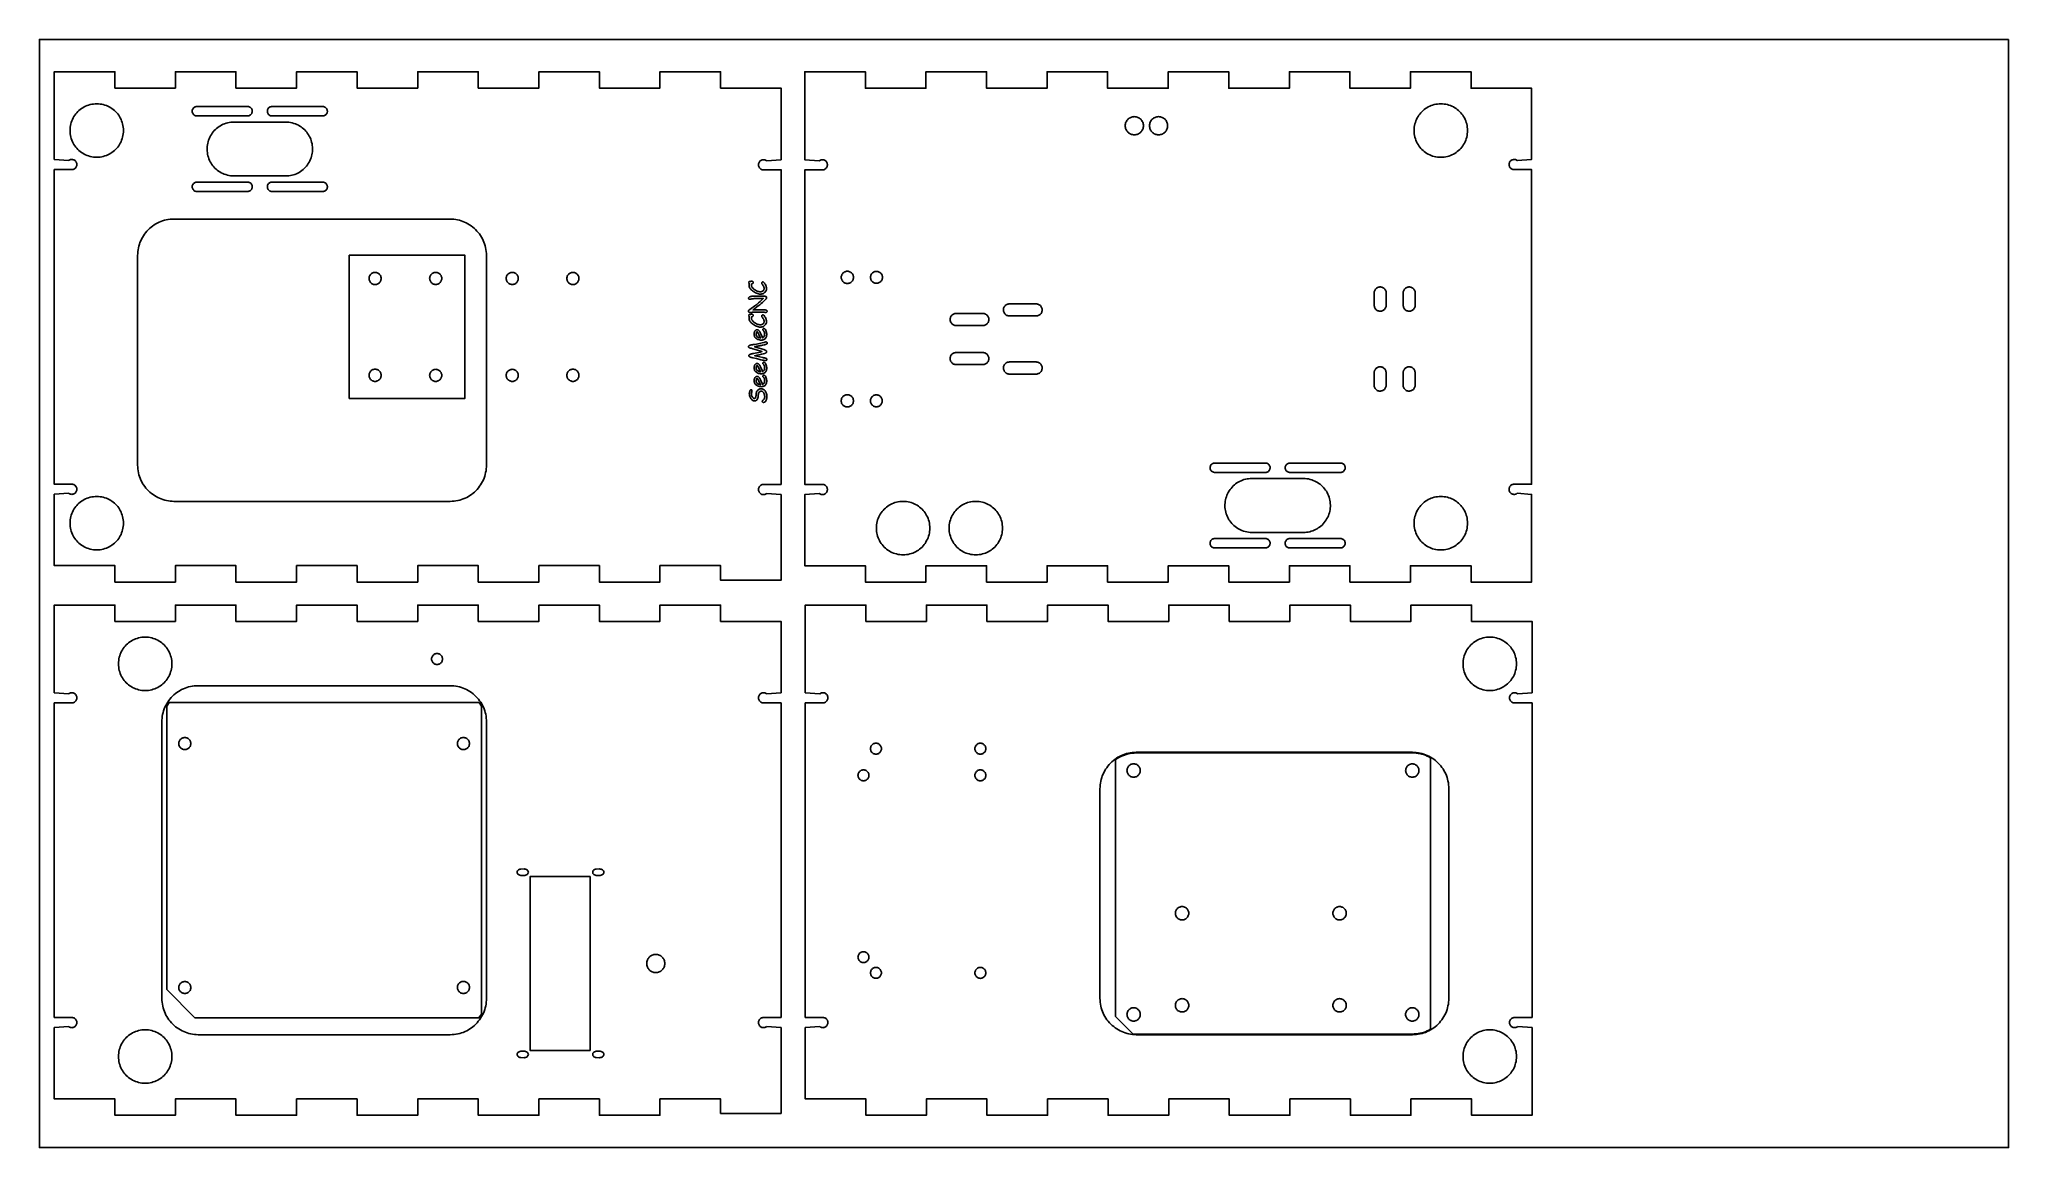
# Model space of a CAD drawing. Extents: x 0 to 650, y 186 to 551.
import ezdxf

# ---------------------------------------------------------------- set-up
doc = ezdxf.new("R2010")
doc.units = 0
doc.layers.get('0').update_dxf_attribs({"linetype": 'CONTINUOUS'})

msp = doc.modelspace()

# ---------------------------------------------------------------- linework, layer by layer
at = {"color": 7}
for points in [[(650.24, 551.399992), (650.24, 185.639992), (0, 185.639992), (0, 551.399992), (650.24, 551.399992), (650.24, 551.399992)], [(102.339987, 432.880206), (102.339987, 480.160048), (140.5001, 480.160048), (140.5001, 432.880206), (102.339987, 432.880206), (102.339987, 432.880206)], [(146.020084, 229.680206), (145.159871, 228.499952), (51.359929, 228.499952), (42.040104, 237.840097), (42.040104, 331.299961), (42.85996, 332.49997), (145.179909, 332.49997), (146.020084, 331.299961), (146.020084, 229.680206), (146.020084, 229.680206)], [(459.319489, 224.700112), (458.780444, 224.40011), (458.199067, 224.140183), (457.640267, 223.900012), (457.039133, 223.680161), (456.460578, 223.520141), (455.859444, 223.380159), (455.241378, 223.260214), (454.620489, 223.180063), (453.9996, 223.139988), (453.378711, 223.11995), (453.378711, 223.11995), (361.120267, 223.11995), (355.3206, 228.920181), (355.3206, 313.680094), (355.3206, 313.680094), (355.3206, 313.680094), (355.8794, 314.060078), (356.460778, 314.380062), (357.059089, 314.700102), (357.660222, 314.960085), (358.281111, 315.200086), (358.899178, 315.400069), (359.539822, 315.560089), (360.180467, 315.700071), (360.840867, 315.800091), (361.501267, 315.860091), (362.1786, 315.900082), (453.378711, 315.900082), (453.378711, 315.900082), (453.9996, 315.880073), (454.620489, 315.840082), (455.241378, 315.760072), (455.859444, 315.66008), (456.460578, 315.50006), (457.058889, 315.340097), (457.640267, 315.120076), (458.218822, 314.880075), (458.780444, 314.620063), (459.319489, 314.320089), (459.319489, 314.320089), (459.319489, 224.700112), (459.319489, 224.700112)], [(162.039864, 217.700154), (181.840011, 217.700154), (181.840011, 275.10009), (162.039864, 275.10009), (162.039864, 217.700154), (162.039864, 217.700154)]]:
    msp.add_lwpolyline(points, dxfattribs=at)
at = {"color": 1}
for points in [[(44.9199, 372.300077), (24.919996, 372.300077), (24.919996, 377.720154), (4.920008, 377.720154), (4.920008, 401.260028), (9.679996, 401.600106), (9.679996, 401.600106), (9.880007, 401.460123), (10.07999, 401.360217), (10.280001, 401.300103), (10.499993, 401.260028), (10.720014, 401.23999), (10.959987, 401.260028), (11.180008, 401.320141), (11.180008, 401.320141), (11.180008, 401.320141), (11.4, 401.40001), (11.600011, 401.500199), (11.780012, 401.640181), (11.940004, 401.780163), (12.080014, 401.960221), (12.180006, 402.160034), (12.279997, 402.36013), (12.279997, 402.36013), (12.279997, 402.36013), (12.339997, 402.579981), (12.379988, 402.820152), (12.379988, 403.040003), (12.339997, 403.260137), (12.279997, 403.45995), (12.199987, 403.680083), (12.080014, 403.880179), (12.080014, 403.880179), (12.080014, 403.880179), (11.940004, 404.059954), (11.760002, 404.219974), (11.580001, 404.359957), (11.37999, 404.460146), (11.159998, 404.540014), (10.940006, 404.58009), (10.700004, 404.600128), (10.700004, 404.600128), (4.920008, 404.600128), (4.920008, 508.440126), (10.700004, 508.440126), (10.700004, 508.440126), (10.919996, 508.440126), (11.139988, 508.499957), (11.360009, 508.56007), (11.559992, 508.659977), (11.739993, 508.799959), (11.900013, 508.940223), (12.060005, 509.119999), (12.060005, 509.119999), (12.060005, 509.119999), (12.180006, 509.320094), (12.259987, 509.52019), (12.339997, 509.740041), (12.360007, 509.960174), (12.379988, 510.180026), (12.339997, 510.400159), (12.279997, 510.62001), (12.279997, 510.62001), (12.279997, 510.62001), (12.199987, 510.840143), (12.099996, 511.039957), (11.960013, 511.220014), (11.799993, 511.380034), (11.619992, 511.499979), (11.420009, 511.620206), (11.199989, 511.700074), (11.199989, 511.700074), (11.199989, 511.700074), (10.979997, 511.760188), (10.760004, 511.779943), (10.520003, 511.779943), (10.30001, 511.74015), (10.07999, 511.680037), (9.880007, 511.58013), (9.679996, 511.440148), (9.679996, 511.440148), (4.920008, 511.779943), (4.920008, 540.720139), (24.919996, 540.720139), (24.919996, 535.320099), (44.9199, 535.320099), (44.9199, 540.720139), (64.91986, 540.720139), (64.91986, 535.320099), (84.920102, 535.320099), (84.920102, 540.720139), (104.920062, 540.720139), (104.920062, 535.320099), (124.920022, 535.320099), (124.920022, 540.720139), (144.919982, 540.720139), (144.919982, 535.320099), (164.919942, 535.320099), (164.919942, 540.720139), (184.919902, 540.720139), (184.919902, 535.320099), (204.919862, 535.320099), (204.919862, 540.720139), (224.920104, 540.720139), (224.920104, 535.320099), (244.920064, 535.320099), (244.920064, 511.700074), (240.140067, 511.359997), (240.140067, 511.359997), (239.939971, 511.480223), (239.739876, 511.58013), (239.540062, 511.659999), (239.319929, 511.700074), (239.100078, 511.700074), (238.859907, 511.680037), (238.640056, 511.620206), (238.640056, 511.620206), (238.640056, 511.620206), (238.419922, 511.540054), (238.220109, 511.440148), (238.040051, 511.300166), (237.880031, 511.160183), (237.740049, 510.980126), (237.63986, 510.78003), (237.539953, 510.580217), (237.539953, 510.580217), (237.539953, 510.580217), (237.480122, 510.360083), (237.460084, 510.120194), (237.460084, 509.900061), (237.480122, 509.68021), (237.539953, 509.480114), (237.63986, 509.259981), (237.740049, 509.060168), (237.740049, 509.060168), (237.740049, 509.060168), (237.900069, 508.88011), (238.060089, 508.72009), (238.239864, 508.600146), (238.43996, 508.480201), (238.660093, 508.40005), (238.879944, 508.359974), (239.120116, 508.340219), (239.120116, 508.340219), (244.920064, 508.340219), (244.920064, 508.440126), (244.920064, 404.519977), (239.120116, 404.519977), (239.120116, 404.519977), (238.899982, 404.500221), (238.680131, 404.460146), (238.459998, 404.379994), (238.259902, 404.280088), (238.080127, 404.160143), (237.920107, 404.000123), (237.760087, 403.820066), (237.760087, 403.820066), (237.760087, 403.820066), (237.63986, 403.640008), (237.539953, 403.420157), (237.480122, 403.220061), (237.440047, 403.00021), (237.440047, 402.780077), (237.460084, 402.540188), (237.519916, 402.320054), (237.519916, 402.320054), (237.519916, 402.320054), (237.620104, 402.100203), (237.720011, 401.920146), (237.859993, 401.740088), (238.020013, 401.580068), (238.180033, 401.440086), (238.380129, 401.340179), (238.59998, 401.23999), (238.59998, 401.23999), (238.59998, 401.23999), (238.839869, 401.180159), (239.060002, 401.160121), (239.299891, 401.160121), (239.520024, 401.200197), (239.739876, 401.280066), (239.939971, 401.379972), (240.140067, 401.500199), (240.140067, 401.500199), (244.920064, 401.160121), (244.920064, 372.920119), (224.920104, 372.920119), (224.920104, 377.720154), (204.919862, 377.720154), (204.919862, 372.300077), (184.919902, 372.300077), (184.919902, 377.720154), (164.919942, 377.720154), (164.919942, 372.300077), (144.919982, 372.300077), (144.919982, 377.720154), (124.920022, 377.720154), (124.920022, 372.300077), (104.920062, 372.300077), (104.920062, 377.720154), (84.920102, 377.720154), (84.920102, 372.300077), (64.91986, 372.300077), (64.91986, 377.720154), (44.9199, 377.720154), (44.9199, 372.300077), (44.9199, 372.300077)], [(492.740244, 372.300077), (492.740244, 401.23999), (487.979156, 401.580068), (487.979156, 401.580068), (487.778778, 401.440086), (487.581222, 401.340179), (487.361089, 401.280066), (487.1212, 401.23999), (486.901067, 401.23999), (486.661178, 401.260028), (486.441044, 401.320141), (486.441044, 401.320141), (486.441044, 401.320141), (486.220911, 401.40001), (486.020533, 401.519954), (485.859667, 401.660219), (485.6988, 401.800201), (485.560511, 401.979977), (485.439156, 402.180072), (485.360133, 402.400206), (485.360133, 402.400206), (485.360133, 402.400206), (485.300867, 402.620057), (485.281111, 402.84019), (485.281111, 403.060041), (485.320622, 403.280174), (485.379889, 403.500026), (485.478667, 403.700121), (485.600022, 403.900217), (485.600022, 403.900217), (485.600022, 403.900217), (485.760889, 404.079992), (485.918933, 404.240012), (486.099556, 404.359957), (486.299933, 404.460146), (486.520067, 404.540014), (486.7402, 404.58009), (486.960333, 404.58009), (486.960333, 404.58009), (492.740244, 404.58009), (492.740244, 508.420088), (486.960333, 508.420088), (486.960333, 508.420088), (486.720444, 508.440126), (486.500311, 508.480201), (486.280178, 508.56007), (486.0798, 508.659977), (485.899178, 508.799959), (485.741133, 508.959979), (485.580267, 509.140037), (485.580267, 509.140037), (485.580267, 509.140037), (485.478667, 509.340132), (485.379889, 509.539946), (485.320622, 509.760079), (485.300867, 509.980212), (485.300867, 510.200063), (485.320622, 510.420197), (485.379889, 510.640048), (485.379889, 510.640048), (485.379889, 510.640048), (485.478667, 510.860181), (485.580267, 511.059994), (485.721378, 511.220014), (485.879422, 511.380034), (486.060044, 511.520017), (486.260422, 511.620206), (486.480556, 511.700074), (486.480556, 511.700074), (486.480556, 511.700074), (486.700689, 511.760188), (486.940578, 511.779943), (487.160711, 511.760188), (487.380844, 511.720112), (487.581222, 511.659999), (487.778778, 511.560092), (487.979156, 511.42011), (487.979156, 511.42011), (492.740244, 511.779943), (492.740244, 535.300061), (472.739156, 535.300061), (472.739156, 540.720139), (452.740889, 540.720139), (452.740889, 535.300061), (432.7398, 535.300061), (432.7398, 540.720139), (412.738711, 540.720139), (412.738711, 535.300061), (392.740444, 535.300061), (392.740444, 540.720139), (372.739356, 540.720139), (372.739356, 535.300061), (352.741089, 535.300061), (352.741089, 540.720139), (332.74, 540.720139), (332.74, 535.300061), (312.738911, 535.300061), (312.738911, 540.720139), (292.740644, 540.720139), (292.740644, 535.300061), (272.74012, 535.300061), (272.74012, 540.720139), (252.739878, 540.720139), (252.739878, 511.700074), (257.519876, 511.359997), (257.519876, 511.359997), (257.719971, 511.480223), (257.920067, 511.58013), (258.139918, 511.659999), (258.360051, 511.700074), (258.59994, 511.700074), (258.820073, 511.680037), (259.039924, 511.620206), (259.039924, 511.620206), (259.039924, 511.620206), (259.260058, 511.540054), (259.459871, 511.42011), (259.639929, 511.280128), (259.799949, 511.140146), (259.919893, 510.960088), (260.04012, 510.759992), (260.119989, 510.540141), (260.119989, 510.540141), (260.119989, 510.540141), (260.180102, 510.320008), (260.20014, 510.100157), (260.20014, 509.880023), (260.180102, 509.660172), (260.099951, 509.440039), (260.020082, 509.239943), (259.8801, 509.04013), (259.8801, 509.04013), (259.8801, 509.04013), (259.740118, 508.860072), (259.580098, 508.700052), (259.40004, 508.580108), (259.199944, 508.480201), (258.980093, 508.40005), (258.75996, 508.359974), (258.540109, 508.340219), (258.540109, 508.340219), (252.739878, 508.340219), (252.739878, 404.519977), (258.540109, 404.519977), (258.540109, 404.519977), (258.779998, 404.500221), (259.000131, 404.460146), (259.219982, 404.379994), (259.420078, 404.280088), (259.600136, 404.140106), (259.779911, 403.980086), (259.919893, 403.800028), (259.919893, 403.800028), (259.919893, 403.800028), (260.04012, 403.600214), (260.119989, 403.380081), (260.180102, 403.159948), (260.219896, 402.940097), (260.219896, 402.719963), (260.180102, 402.500112), (260.119989, 402.279979), (260.119989, 402.279979), (260.119989, 402.279979), (260.020082, 402.060128), (259.919893, 401.88007), (259.779911, 401.700012), (259.619891, 401.539992), (259.440116, 401.420048), (259.24002, 401.320141), (259.019887, 401.23999), (259.019887, 401.23999), (259.019887, 401.23999), (258.800036, 401.180159), (258.559864, 401.160121), (258.340013, 401.160121), (258.11988, 401.200197), (257.920067, 401.280066), (257.719971, 401.379972), (257.519876, 401.500199), (257.519876, 401.500199), (252.739878, 401.160121), (252.739878, 377.700117), (272.74012, 377.700117), (272.74012, 372.300077), (292.740644, 372.300077), (292.740644, 377.700117), (312.738911, 377.700117), (312.738911, 372.300077), (332.74, 372.300077), (332.74, 377.700117), (352.741089, 377.700117), (352.741089, 372.300077), (372.739356, 372.300077), (372.739356, 377.700117), (392.740444, 377.700117), (392.740444, 372.300077), (412.738711, 372.300077), (412.738711, 377.700117), (432.7398, 377.700117), (432.7398, 372.300077), (452.740889, 372.300077), (452.740889, 377.700117), (472.739156, 377.700117), (472.739156, 372.300077), (492.740244, 372.300077), (492.740244, 372.300077)], [(147.64004, 410.920212), (147.620002, 410.280132), (147.559889, 409.66009), (147.48002, 409.040048), (147.360076, 408.420006), (147.220093, 407.820001), (147.040036, 407.219997), (146.83994, 406.64003), (146.600051, 406.080101), (146.340124, 405.500134), (146.040122, 404.959961), (145.700044, 404.42007), (145.359967, 403.900217), (145.359967, 403.900217), (144.960058, 403.380081), (144.540111, 402.900021), (144.100127, 402.419961), (143.640104, 401.979977), (143.180082, 401.580068), (142.679984, 401.200197), (142.179887, 400.840081), (141.639996, 400.520041), (141.100104, 400.220039), (140.539893, 399.960112), (139.979964, 399.720223), (139.37996, 399.50009), (138.779956, 399.34007), (138.179951, 399.18005), (137.559909, 399.080143), (136.920111, 398.979954), (136.280031, 398.940161), (135.639951, 398.920123), (44.440122, 398.920123), (44.440122, 398.920123), (43.800042, 398.940161), (43.200038, 398.999992), (42.579996, 399.080143), (41.979991, 399.18005), (41.379987, 399.34007), (40.80002, 399.50009), (40.220053, 399.720223), (39.660124, 399.940074), (39.099913, 400.200001), (38.560022, 400.500003), (38.020131, 400.820043), (37.520033, 401.160121), (37.520033, 401.160121), (36.97986, 401.56003), (36.500082, 401.979977), (36.020022, 402.419961), (35.580038, 402.859946), (35.160091, 403.340006), (34.779938, 403.840103), (34.420104, 404.340201), (34.080027, 404.880092), (33.780024, 405.419983), (33.50006, 405.980194), (33.259889, 406.560161), (33.060076, 407.140128), (32.85998, 407.740132), (32.719998, 408.360174), (32.600053, 408.980217), (32.519902, 409.620014), (32.460071, 410.260094), (32.440033, 410.920212), (32.440033, 480.119972), (32.440033, 480.119972), (32.460071, 480.740014), (32.499864, 481.360057), (32.580016, 481.980099), (32.69996, 482.580103), (32.839942, 483.180108), (33.02, 483.780112), (33.220096, 484.360079), (33.459984, 484.920008), (33.719911, 485.480219), (34.019913, 486.02011), (34.339953, 486.560001), (34.700069, 487.080137), (34.700069, 487.080137), (35.07994, 487.59999), (35.499887, 488.100088), (35.939871, 488.56011), (36.399893, 489.000094), (36.879953, 489.420041), (37.360013, 489.800194), (37.879867, 490.160028), (38.400002, 490.480068), (38.939893, 490.78007), (39.500104, 491.060034), (40.080071, 491.300206), (40.660038, 491.520057), (41.260042, 491.700114), (41.880084, 491.840097), (42.500127, 491.960041), (43.139924, 492.040192), (43.780004, 492.100023), (44.440122, 492.120061), (135.639951, 492.120061), (135.639951, 492.120061), (135.639951, 492.120061), (136.259993, 492.100023), (136.880036, 492.040192), (137.48004, 491.960041), (138.080044, 491.840097), (138.680049, 491.700114), (139.260016, 491.540094), (139.839982, 491.319961), (140.399911, 491.10011), (140.960122, 490.840183), (141.500013, 490.540181), (142.039904, 490.220141), (142.56004, 489.860026), (142.56004, 489.860026), (143.079893, 489.480154), (143.579991, 489.060208), (144.040013, 488.620223), (144.479998, 488.160201), (144.899944, 487.700179), (145.300136, 487.200081), (145.659969, 486.679946), (145.980009, 486.160092), (146.280011, 485.620201), (146.559976, 485.05999), (146.799864, 484.480023), (147.019998, 483.900057), (147.200056, 483.300052), (147.340038, 482.68001), (147.459982, 482.059968), (147.559889, 481.42017), (147.599964, 480.78009), (147.64004, 480.119972), (147.64004, 410.920212), (147.64004, 410.920212)], [(10.700004, 228.580103), (4.920008, 228.580103), (4.920008, 332.420101), (10.700004, 332.420101), (10.700004, 332.420101), (10.919996, 332.440139), (11.139988, 332.480214), (11.360009, 332.560083), (11.559992, 332.65999), (11.739993, 332.780217), (11.900013, 332.939954), (12.060005, 333.099974), (12.060005, 333.099974), (12.060005, 333.099974), (12.180006, 333.30007), (12.259987, 333.520203), (12.339997, 333.720017), (12.360007, 333.94015), (12.379988, 334.160001), (12.339997, 334.380134), (12.279997, 334.620023), (12.279997, 334.620023), (12.279997, 334.620023), (12.199987, 334.820119), (12.099996, 335.020214), (11.960013, 335.19999), (11.799993, 335.36001), (11.619992, 335.499992), (11.420009, 335.600181), (11.199989, 335.68005), (11.199989, 335.68005), (11.199989, 335.68005), (10.979997, 335.740163), (10.760004, 335.779957), (10.520003, 335.760201), (10.30001, 335.720126), (10.07999, 335.660012), (9.880007, 335.560106), (9.679996, 335.420123), (9.679996, 335.420123), (4.920008, 335.760201), (4.920008, 364.720152), (24.919996, 364.720152), (24.919996, 359.300074), (44.9199, 359.300074), (44.9199, 364.720152), (64.91986, 364.720152), (64.91986, 359.300074), (84.920102, 359.300074), (84.920102, 364.720152), (104.920062, 364.720152), (104.920062, 359.300074), (124.920022, 359.300074), (124.920022, 364.720152), (144.919982, 364.720152), (144.919982, 359.300074), (164.919942, 359.300074), (164.919942, 364.720152), (184.919902, 364.720152), (184.919902, 359.300074), (204.919862, 359.300074), (204.919862, 364.720152), (224.920104, 364.720152), (224.920104, 359.300074), (244.920064, 359.300074), (244.920064, 335.760201), (240.140067, 335.420123), (240.140067, 335.420123), (239.939971, 335.560106), (239.739876, 335.660012), (239.540062, 335.720126), (239.319929, 335.760201), (239.100078, 335.779957), (238.859907, 335.740163), (238.640056, 335.700088), (238.640056, 335.700088), (238.640056, 335.700088), (238.419922, 335.620219), (238.220109, 335.52003), (238.040051, 335.380048), (237.880031, 335.220028), (237.740049, 335.060008), (237.63986, 334.860194), (237.539953, 334.640061), (237.539953, 334.640061), (237.539953, 334.640061), (237.480122, 334.42021), (237.460084, 334.200077), (237.460084, 333.979943), (237.480122, 333.760092), (237.539953, 333.539959), (237.63986, 333.340146), (237.740049, 333.14005), (237.740049, 333.14005), (237.740049, 333.14005), (237.900069, 332.959992), (238.060089, 332.799972), (238.239864, 332.65999), (238.43996, 332.560083), (238.660093, 332.480214), (238.879944, 332.440139), (239.120116, 332.420101), (239.120116, 332.420101), (244.920064, 332.420101), (244.920064, 228.580103), (239.120116, 228.580103), (239.120116, 228.580103), (238.899982, 228.580103), (238.680131, 228.51999), (238.459998, 228.460159), (238.259902, 228.35997), (238.080127, 228.219988), (237.920107, 228.080006), (237.760087, 227.899948), (237.760087, 227.899948), (237.760087, 227.899948), (237.63986, 227.700134), (237.539953, 227.500039), (237.480122, 227.280188), (237.440047, 227.060054), (237.440047, 226.840203), (237.460084, 226.62007), (237.519916, 226.400219), (237.519916, 226.400219), (237.519916, 226.400219), (237.620104, 226.180086), (237.720011, 225.97999), (237.859993, 225.800214), (238.020013, 225.640194), (238.180033, 225.519968), (238.380129, 225.400023), (238.59998, 225.320154), (238.59998, 225.320154), (238.59998, 225.320154), (238.839869, 225.260041), (239.060002, 225.240003), (239.299891, 225.240003), (239.520024, 225.280079), (239.739876, 225.340192), (239.939971, 225.440099), (240.140067, 225.580081), (240.140067, 225.580081), (244.920064, 225.240003), (244.920064, 196.900094), (224.920104, 196.900094), (224.920104, 201.70013), (204.919862, 201.70013), (204.919862, 196.30009), (184.919902, 196.30009), (184.919902, 201.70013), (164.919942, 201.70013), (164.919942, 196.30009), (144.919982, 196.30009), (144.919982, 201.70013), (124.920022, 201.70013), (124.920022, 196.30009), (104.920062, 196.30009), (104.920062, 201.70013), (84.920102, 201.70013), (84.920102, 196.30009), (64.91986, 196.30009), (64.91986, 201.70013), (44.9199, 201.70013), (44.9199, 196.30009), (24.919996, 196.30009), (24.919996, 201.70013), (4.920008, 201.70013), (4.920008, 225.240003), (9.679996, 225.580081), (9.679996, 225.580081), (9.880007, 225.440099), (10.07999, 225.340192), (10.280001, 225.280079), (10.499993, 225.240003), (10.720014, 225.219966), (10.959987, 225.260041), (11.180008, 225.300117), (11.180008, 225.300117), (11.180008, 225.300117), (11.4, 225.379986), (11.600011, 225.480174), (11.780012, 225.620157), (11.940004, 225.780177), (12.080014, 225.940197), (12.180006, 226.14001), (12.279997, 226.360143), (12.279997, 226.360143), (12.279997, 226.360143), (12.339997, 226.579994), (12.379988, 226.800128), (12.379988, 227.019979), (12.339997, 227.240112), (12.279997, 227.459963), (12.199987, 227.660059), (12.080014, 227.860154), (12.080014, 227.860154), (12.080014, 227.860154), (11.940004, 228.040212), (11.760002, 228.19995), (11.580001, 228.340214), (11.37999, 228.440121), (11.159998, 228.51999), (10.940006, 228.580103), (10.700004, 228.580103), (10.700004, 228.580103)], [(257.679896, 225.580081), (257.879991, 225.440099), (258.080087, 225.340192), (258.2799, 225.280079), (258.500033, 225.240003), (258.719884, 225.219966), (258.960056, 225.260041), (259.179907, 225.300117), (259.179907, 225.300117), (259.179907, 225.300117), (259.40004, 225.379986), (259.600136, 225.480174), (259.779911, 225.620157), (259.939931, 225.780177), (260.079913, 225.940197), (260.180102, 226.14001), (260.280009, 226.360143), (260.280009, 226.360143), (260.280009, 226.360143), (260.340122, 226.579994), (260.379916, 226.800128), (260.379916, 227.019979), (260.340122, 227.240112), (260.280009, 227.459963), (260.20014, 227.660059), (260.079913, 227.860154), (260.079913, 227.860154), (260.079913, 227.860154), (259.939931, 228.040212), (259.759873, 228.19995), (259.580098, 228.340214), (259.380002, 228.440121), (259.159869, 228.51999), (258.940018, 228.580103), (258.700129, 228.580103), (258.700129, 228.580103), (252.899898, 228.580103), (252.899898, 332.420101), (258.700129, 332.420101), (258.700129, 332.420101), (258.91998, 332.440139), (259.140113, 332.480214), (259.359964, 332.560083), (259.56006, 332.65999), (259.740118, 332.780217), (259.900138, 332.939954), (260.04012, 333.099974), (260.04012, 333.099974), (260.04012, 333.099974), (260.180102, 333.30007), (260.259971, 333.520203), (260.340122, 333.720017), (260.359878, 333.94015), (260.359878, 334.160001), (260.340122, 334.380134), (260.280009, 334.620023), (260.280009, 334.620023), (260.280009, 334.620023), (260.20014, 334.820119), (260.079913, 335.020214), (259.959969, 335.19999), (259.799949, 335.36001), (259.619891, 335.499992), (259.420078, 335.600181), (259.199944, 335.68005), (259.199944, 335.68005), (259.199944, 335.68005), (258.980093, 335.740163), (258.75996, 335.779957), (258.520071, 335.760201), (258.299938, 335.720126), (258.080087, 335.660012), (257.879991, 335.560106), (257.679896, 335.420123), (257.679896, 335.420123), (252.899898, 335.760201), (252.899898, 364.720152), (272.90014, 364.720152), (272.90014, 359.300074), (292.898689, 359.300074), (292.898689, 364.720152), (312.899778, 364.720152), (312.899778, 359.300074), (332.900867, 359.300074), (332.900867, 364.720152), (352.899133, 364.720152), (352.899133, 359.300074), (372.900222, 359.300074), (372.900222, 364.720152), (392.901311, 364.720152), (392.901311, 359.300074), (412.899578, 359.300074), (412.899578, 364.720152), (432.900667, 364.720152), (432.900667, 359.300074), (452.898933, 359.300074), (452.898933, 364.720152), (472.900022, 364.720152), (472.900022, 359.300074), (492.901111, 359.300074), (492.901111, 335.760201), (488.140022, 335.420123), (488.140022, 335.420123), (487.939644, 335.560106), (487.739267, 335.660012), (487.538889, 335.720126), (487.318756, 335.760201), (487.098622, 335.779957), (486.858733, 335.740163), (486.6386, 335.700088), (486.6386, 335.700088), (486.6386, 335.700088), (486.421289, 335.620219), (486.220911, 335.52003), (486.040289, 335.380048), (485.879422, 335.220028), (485.741133, 335.060008), (485.639533, 334.860194), (485.540756, 334.640061), (485.540756, 334.640061), (485.540756, 334.640061), (485.478667, 334.42021), (485.458911, 334.200077), (485.458911, 333.979943), (485.478667, 333.760092), (485.540756, 333.539959), (485.639533, 333.340146), (485.741133, 333.14005), (485.741133, 333.14005), (485.741133, 333.14005), (485.899178, 332.959992), (486.060044, 332.799972), (486.240667, 332.65999), (486.441044, 332.560083), (486.661178, 332.480214), (486.881311, 332.440139), (487.1212, 332.420101), (487.1212, 332.420101), (487.1212, 332.420101), (492.901111, 332.420101), (492.901111, 228.580103), (487.1212, 228.580103), (487.1212, 228.580103), (486.901067, 228.580103), (486.680933, 228.51999), (486.4608, 228.460159), (486.260422, 228.35997), (486.0798, 228.219988), (485.918933, 228.080006), (485.760889, 227.899948), (485.760889, 227.899948), (485.760889, 227.899948), (485.639533, 227.700134), (485.540756, 227.500039), (485.478667, 227.280188), (485.439156, 227.060054), (485.439156, 226.840203), (485.458911, 226.62007), (485.521, 226.400219), (485.521, 226.400219), (485.521, 226.400219), (485.600022, 226.180086), (485.721378, 225.97999), (485.859667, 225.800214), (486.020533, 225.640194), (486.1814, 225.519968), (486.378956, 225.400023), (486.599089, 225.320154), (486.599089, 225.320154), (486.599089, 225.320154), (486.819222, 225.260041), (487.059111, 225.240003), (487.279244, 225.240003), (487.519133, 225.280079), (487.739267, 225.340192), (487.939644, 225.440099), (488.140022, 225.580081), (488.140022, 225.580081), (492.901111, 225.240003), (492.901111, 196.30009), (472.900022, 196.30009), (472.900022, 201.70013), (452.898933, 201.70013), (452.898933, 196.30009), (432.900667, 196.30009), (432.900667, 201.70013), (412.899578, 201.70013), (412.899578, 196.30009), (392.901311, 196.30009), (392.901311, 201.70013), (372.900222, 201.70013), (372.900222, 196.30009), (352.899133, 196.30009), (352.899133, 201.70013), (332.900867, 201.70013), (332.900867, 196.30009), (312.899778, 196.30009), (312.899778, 201.70013), (292.898689, 201.70013), (292.898689, 196.30009), (272.90014, 196.30009), (272.90014, 201.70013), (252.899898, 201.70013), (252.899898, 225.240003), (257.679896, 225.580081), (257.679896, 225.580081)], [(147.64004, 326.100017), (147.620002, 326.740097), (147.559889, 327.380177), (147.48002, 328.019974), (147.380113, 328.640017), (147.220093, 329.240021), (147.060073, 329.840026), (146.83994, 330.44003), (146.620089, 330.999959), (146.340124, 331.56017), (146.059878, 332.100061), (145.720082, 332.620197), (145.380004, 333.14005), (145.000133, 333.640148), (144.579904, 334.10017), (144.159958, 334.560192), (143.699936, 335.000177), (143.20012, 335.420123), (142.679984, 335.799994), (142.679984, 335.799994), (142.160131, 336.16011), (141.619958, 336.500188), (141.080067, 336.80019), (140.5001, 337.080154), (139.939889, 337.300006), (139.339884, 337.520139), (138.73988, 337.700197), (138.139876, 337.840179), (137.520116, 337.960123), (136.900073, 338.039992), (136.259993, 338.080068), (135.639951, 338.100106), (52.439993, 338.100106), (52.439993, 338.100106), (51.779876, 338.080068), (51.140078, 338.039992), (50.520036, 337.960123), (49.899993, 337.840179), (49.279951, 337.700197), (48.679947, 337.520139), (48.09998, 337.320043), (47.540051, 337.080154), (46.980122, 336.819946), (46.439949, 336.519943), (45.900058, 336.200186), (45.39996, 335.84007), (44.899862, 335.460199), (44.420084, 335.060008), (43.9801, 334.620023), (43.540116, 334.160001), (43.119887, 333.680223), (42.719978, 333.160088), (42.719978, 333.160088), (42.359862, 332.639952), (42.040104, 332.100061), (41.740102, 331.540132), (41.460138, 330.980203), (41.219967, 330.399954), (41.019871, 329.819988), (40.840096, 329.219983), (40.700113, 328.600223), (40.579887, 328.000219), (40.500018, 327.360139), (40.439904, 326.740097), (40.439904, 326.100017), (40.439904, 234.900188), (40.439904, 234.900188), (40.439904, 234.900188), (40.459942, 234.24007), (40.520056, 233.59999), (40.599924, 232.960192), (40.719869, 232.34015), (40.860133, 231.720108), (41.059947, 231.120103), (41.260042, 230.540137), (41.499931, 229.96017), (41.779896, 229.399959), (42.079898, 228.860068), (42.419976, 228.340214), (42.780091, 227.820079), (43.159962, 227.319981), (43.579909, 226.840203), (44.019893, 226.400219), (44.499953, 225.959952), (45.000051, 225.540006), (45.519904, 225.140097), (45.519904, 225.140097), (46.04004, 224.800019), (46.559893, 224.479979), (47.100067, 224.179977), (47.659996, 223.92005), (48.219924, 223.700199), (48.799891, 223.500103), (49.38014, 223.320046), (49.979862, 223.180063), (50.579867, 223.060119), (51.199909, 222.979968), (51.819951, 222.920137), (52.439993, 222.900099), (135.639951, 222.900099), (135.639951, 222.900099), (136.280031, 222.920137), (136.920111, 222.960212), (137.559909, 223.040081), (138.179951, 223.160026), (138.779956, 223.300008), (139.37996, 223.480066), (139.959927, 223.680161), (140.539893, 223.92005), (141.100104, 224.179977), (141.639996, 224.479979), (142.160131, 224.800019), (142.659947, 225.160134), (143.160044, 225.540006), (143.640104, 225.940197), (144.100127, 226.380181), (144.520073, 226.840203), (144.94002, 227.340019), (145.339929, 227.840117), (145.339929, 227.840117), (145.700044, 228.380008), (146.040122, 228.920181), (146.340124, 229.460072), (146.600051, 230.020001), (146.83994, 230.599968), (147.040036, 231.199972), (147.220093, 231.780221), (147.380113, 232.399981), (147.48002, 233.020023), (147.559889, 233.640066), (147.620002, 234.260108), (147.64004, 234.900188), (147.64004, 326.100017), (147.64004, 326.100017)], [(465.3788, 234.919943), (465.3788, 234.280146), (465.319533, 233.640066), (465.240511, 233.020023), (465.119156, 232.399981), (464.980867, 231.799977), (464.800244, 231.199972), (464.599867, 230.599968), (464.359978, 230.040039), (464.080578, 229.460072), (463.7786, 228.920181), (463.459689, 228.380008), (463.101267, 227.840117), (463.101267, 227.840117), (462.700511, 227.340019), (462.28, 226.840203), (461.839733, 226.380181), (461.399467, 225.940197), (460.919689, 225.540006), (460.420156, 225.160134), (459.920622, 224.800019), (459.378756, 224.479979), (458.839711, 224.179977), (458.280911, 223.92005), (457.719289, 223.680161), (457.140733, 223.480066), (456.5396, 223.300008), (455.918711, 223.160026), (455.300644, 223.060119), (454.679756, 222.960212), (454.039111, 222.920137), (453.378711, 222.900099), (362.1786, 222.900099), (362.1786, 222.900099), (361.560533, 222.920137), (360.939644, 222.979968), (360.341333, 223.060119), (359.720444, 223.180063), (359.139067, 223.320046), (358.540756, 223.500103), (357.959378, 223.700199), (357.400578, 223.92005), (356.838956, 224.200014), (356.299911, 224.479979), (355.780622, 224.800019), (355.261333, 225.160134), (355.261333, 225.160134), (354.739222, 225.560043), (354.239689, 225.959952), (353.759911, 226.400219), (353.319644, 226.859959), (352.899133, 227.340019), (352.520956, 227.820079), (352.159711, 228.340214), (351.8408, 228.860068), (351.519067, 229.419997), (351.259422, 229.980208), (351.019533, 230.540137), (350.7994, 231.140141), (350.618778, 231.740146), (350.480489, 232.34015), (350.359133, 232.979948), (350.260356, 233.59999), (350.220844, 234.260108), (350.181333, 234.900188), (350.181333, 304.100089), (350.181333, 304.100089), (350.220844, 304.720075), (350.260356, 305.34006), (350.339378, 305.960074), (350.460733, 306.560079), (350.599022, 307.160083), (350.779644, 307.740078), (350.980022, 308.320073), (351.219911, 308.880087), (351.479556, 309.440072), (351.758956, 309.980076), (352.080689, 310.500099), (352.439111, 311.020093), (352.439111, 311.020093), (352.839867, 311.540088), (353.240622, 312.040072), (353.680889, 312.520076), (354.140911, 312.96006), (354.620689, 313.380092), (355.100467, 313.760076), (355.619756, 314.120078), (356.139044, 314.460072), (356.700667, 314.760074), (357.259467, 315.020085), (357.821089, 315.280096), (358.4194, 315.480079), (359.020533, 315.66008), (359.618844, 315.8201), (360.259489, 315.940073), (360.880378, 316.020083), (361.540778, 316.080084), (362.1786, 316.100093), (453.378711, 316.100093), (453.378711, 316.100093), (454.019356, 316.080084), (454.66, 316.040064), (455.280889, 315.960083), (455.898956, 315.840082), (456.500089, 315.700071), (457.101222, 315.520098), (457.679778, 315.320087), (458.261156, 315.080086), (458.819956, 314.800093), (459.378756, 314.500091), (459.920622, 314.180079), (460.439911, 313.800067), (460.439911, 313.800067), (460.9592, 313.420083), (461.438978, 313.00008), (461.899, 312.560095), (462.339267, 312.100073), (462.759778, 311.640079), (463.140778, 311.140094), (463.479444, 310.620071), (463.801178, 310.100077), (464.100333, 309.560073), (464.359978, 309.000088), (464.599867, 308.440074), (464.800244, 307.84007), (464.980867, 307.260075), (465.119156, 306.640089), (465.240511, 306.020075), (465.319533, 305.400089), (465.3788, 304.760066), (465.3788, 304.100089), (465.3788, 234.919943), (465.3788, 234.919943)]]:
    msp.add_lwpolyline(points, dxfattribs=at)
at = {"color": 5}
for points in [[(10.120009, 521.320183), (10.120009, 521.880112), (10.18001, 522.420003), (10.259991, 522.960177), (10.379992, 523.48003), (10.520003, 524.000166), (10.700004, 524.499981), (10.919996, 525.000079), (11.139988, 525.460101), (11.4, 525.920123), (11.700002, 526.360108), (12.000004, 526.780054), (12.339997, 527.179963), (12.7, 527.560117), (13.080012, 527.91995), (13.480006, 528.23999), (13.900009, 528.56003), (14.320012, 528.839994), (14.780006, 529.100203), (15.26001, 529.340092), (15.740013, 529.540188), (16.239998, 529.719963), (16.759992, 529.859946), (17.279987, 529.980172), (17.819991, 530.060041), (18.380004, 530.120154), (18.93999, 530.140192), (18.93999, 530.140192), (18.93999, 530.140192), (19.479994, 530.120154), (20.040007, 530.060041), (20.580011, 529.980172), (21.100006, 529.859946), (21.62, 529.719963), (22.120013, 529.540188), (22.599989, 529.340092), (23.079992, 529.100203), (23.539986, 528.839994), (23.959989, 528.56003), (24.379992, 528.23999), (24.779986, 527.91995), (25.159998, 527.560117), (25.520001, 527.179963), (25.859994, 526.780054), (26.180006, 526.360108), (26.459998, 525.920123), (26.72001, 525.460101), (26.960012, 525.000079), (27.159994, 524.499981), (27.339996, 524.000166), (27.480006, 523.48003), (27.600007, 522.960177), (27.679989, 522.420003), (27.739989, 521.880112), (27.759999, 521.320183), (27.759999, 521.320183), (27.759999, 521.320183), (27.739989, 520.759972), (27.679989, 520.220081), (27.600007, 519.68019), (27.480006, 519.140017), (27.339996, 518.640201), (27.159994, 518.120066), (26.960012, 517.640006), (26.72001, 517.179983), (26.459998, 516.719961), (26.180006, 516.279977), (25.859994, 515.86003), (25.520001, 515.460121), (25.159998, 515.079968), (24.779986, 514.720134), (24.379992, 514.380057), (23.959989, 514.080054), (23.539986, 513.80009), (23.079992, 513.540163), (22.599989, 513.299992), (22.120013, 513.100179), (21.62, 512.920121), (21.100006, 512.760101), (20.580011, 512.660194), (20.040007, 512.560006), (19.479994, 512.520212), (18.93999, 512.500174), (18.93999, 512.500174), (18.93999, 512.500174), (18.380004, 512.520212), (17.819991, 512.560006), (17.279987, 512.660194), (16.759992, 512.760101), (16.239998, 512.920121), (15.740013, 513.100179), (15.26001, 513.299992), (14.780006, 513.540163), (14.320012, 513.80009), (13.900009, 514.080054), (13.480006, 514.380057), (13.080012, 514.720134), (12.7, 515.079968), (12.339997, 515.460121), (12.000004, 515.86003), (11.700002, 516.279977), (11.4, 516.719961), (11.139988, 517.179983), (10.919996, 517.640006), (10.700004, 518.120066), (10.520003, 518.640201), (10.379992, 519.140017), (10.259991, 519.68019), (10.18001, 520.220081), (10.120009, 520.759972), (10.120009, 521.320183), (10.120009, 521.320183)], [(51.539987, 526.220126), (51.339891, 526.299994), (51.160116, 526.400183), (51.000096, 526.520128), (50.860113, 526.66011), (50.739887, 526.840168), (50.619942, 527.019943), (50.540073, 527.200001), (50.540073, 527.200001), (50.540073, 527.200001), (50.499998, 527.420134), (50.47996, 527.619948), (50.47996, 527.820043), (50.499998, 528.020139), (50.560111, 528.219952), (50.660018, 528.420048), (50.759924, 528.600106), (50.759924, 528.600106), (50.759924, 528.600106), (50.899907, 528.760126), (51.059927, 528.900108), (51.219947, 529.020052), (51.400004, 529.119959), (51.6001, 529.180072), (51.799913, 529.220148), (52.020047, 529.240186), (52.020047, 529.240186), (68.760058, 529.240186), (68.760058, 529.240186), (68.760058, 529.240186), (68.920078, 529.220148), (69.080098, 529.20011), (69.240118, 529.160034), (69.240118, 529.160034), (69.439931, 529.080166), (69.619989, 528.979977), (69.780009, 528.860032), (69.919991, 528.700012), (70.039936, 528.539992), (70.140124, 528.360217), (70.219993, 528.160121), (70.219993, 528.160121), (70.219993, 528.160121), (70.280107, 527.960026), (70.299862, 527.760212), (70.299862, 527.540079), (70.260069, 527.339983), (70.199956, 527.14017), (70.120087, 526.960112), (69.99986, 526.780054), (69.99986, 526.780054), (69.99986, 526.780054), (69.859878, 526.620034), (69.719896, 526.480052), (69.54012, 526.360108), (69.360062, 526.260201), (69.180004, 526.200088), (68.959871, 526.160012), (68.760058, 526.139974), (68.760058, 526.139974), (52.020047, 526.139974), (52.020047, 526.139974), (51.860027, 526.160012), (51.700007, 526.18005), (51.539987, 526.220126), (51.539987, 526.220126)], [(75.55992, 528.600106), (75.699902, 528.760126), (75.859922, 528.900108), (76.019942, 529.020052), (76.2, 529.119959), (76.400096, 529.180072), (76.599909, 529.220148), (76.820042, 529.240186), (76.820042, 529.240186), (93.560053, 529.240186), (93.560053, 529.240186), (93.560053, 529.240186), (93.720073, 529.220148), (93.880093, 529.20011), (94.040113, 529.160034), (94.040113, 529.160034), (94.239927, 529.080166), (94.419984, 528.979977), (94.580004, 528.860032), (94.719987, 528.700012), (94.839931, 528.539992), (94.94012, 528.360217), (95.019989, 528.160121), (95.019989, 528.160121), (95.019989, 528.160121), (95.080102, 527.960026), (95.10014, 527.760212), (95.10014, 527.540079), (95.060064, 527.339983), (94.999951, 527.14017), (94.920082, 526.960112), (94.800138, 526.780054), (94.800138, 526.780054), (94.800138, 526.780054), (94.659873, 526.620034), (94.519891, 526.480052), (94.340116, 526.360108), (94.160058, 526.260201), (93.98, 526.200088), (93.759867, 526.160012), (93.560053, 526.139974), (93.560053, 526.139974), (76.820042, 526.139974), (76.820042, 526.139974), (76.660022, 526.160012), (76.500002, 526.18005), (76.339982, 526.220126), (76.339982, 526.220126), (76.139887, 526.299994), (75.960111, 526.400183), (75.800091, 526.520128), (75.660109, 526.66011), (75.539882, 526.840168), (75.419938, 527.019943), (75.340069, 527.200001), (75.340069, 527.200001), (75.340069, 527.200001), (75.299993, 527.420134), (75.279956, 527.619948), (75.279956, 527.820043), (75.299993, 528.020139), (75.360107, 528.219952), (75.460013, 528.420048), (75.55992, 528.600106), (75.55992, 528.600106)], [(453.920578, 521.300146), (453.940333, 521.860074), (453.9996, 522.420003), (454.078622, 522.940139), (454.199978, 523.48003), (454.341089, 524.000166), (454.518889, 524.499981), (454.719267, 524.980041), (454.959156, 525.460101), (455.2188, 525.900086), (455.501022, 526.34007), (455.819933, 526.760017), (456.1586, 527.160208), (456.519844, 527.540079), (456.900844, 527.900194), (457.298778, 528.23999), (457.719289, 528.539992), (458.1398, 528.839994), (458.599822, 529.100203), (459.0796, 529.320054), (459.559378, 529.540188), (460.058911, 529.700208), (460.581022, 529.859946), (461.100311, 529.980172), (461.639356, 530.060041), (462.200978, 530.100117), (462.740022, 530.120154), (462.740022, 530.120154), (462.740022, 530.120154), (463.298822, 530.100117), (463.860444, 530.060041), (464.399489, 529.980172), (464.918778, 529.859946), (465.440889, 529.700208), (465.940422, 529.540188), (466.4202, 529.320054), (466.899978, 529.100203), (467.36, 528.839994), (467.780511, 528.539992), (468.201022, 528.23999), (468.598956, 527.900194), (468.979956, 527.540079), (469.3412, 527.160208), (469.679867, 526.760017), (469.979022, 526.34007), (470.281, 525.900086), (470.540644, 525.460101), (470.780533, 524.980041), (470.980911, 524.499981), (471.158711, 524.000166), (471.299822, 523.48003), (471.421178, 522.940139), (471.5002, 522.420003), (471.559467, 521.860074), (471.559467, 521.300146), (471.559467, 521.300146), (471.559467, 521.300146), (471.559467, 520.740217), (471.5002, 520.200043), (471.421178, 519.660152), (471.299822, 519.140017), (471.158711, 518.620163), (470.980911, 518.120066), (470.780533, 517.640006), (470.540644, 517.159946), (470.281, 516.700206), (469.979022, 516.260221), (469.679867, 515.839992), (469.3412, 515.440083), (468.979956, 515.060212), (468.598956, 514.720134), (468.201022, 514.380057), (467.780511, 514.060017), (467.36, 513.780052), (466.899978, 513.520126), (466.4202, 513.279954), (465.940422, 513.080141), (465.440889, 512.900083), (464.918778, 512.760101), (464.399489, 512.640157), (463.860444, 512.560006), (463.298822, 512.500174), (462.740022, 512.480137), (462.740022, 512.480137), (462.740022, 512.480137), (462.200978, 512.500174), (461.639356, 512.560006), (461.100311, 512.640157), (460.581022, 512.760101), (460.058911, 512.900083), (459.559378, 513.080141), (459.0796, 513.279954), (458.599822, 513.520126), (458.1398, 513.780052), (457.719289, 514.060017), (457.298778, 514.380057), (456.900844, 514.720134), (456.519844, 515.060212), (456.1586, 515.440083), (455.819933, 515.839992), (455.501022, 516.260221), (455.2188, 516.700206), (454.959156, 517.159946), (454.719267, 517.640006), (454.518889, 518.120066), (454.341089, 518.620163), (454.199978, 519.140017), (454.078622, 519.660152), (453.9996, 520.200043), (453.940333, 520.740217), (453.920578, 521.300146), (453.920578, 521.300146)], [(64.280062, 506.320072), (63.720133, 506.34011), (63.159922, 506.400223), (62.620031, 506.480092), (62.08014, 506.600037), (61.539967, 506.760057), (61.539967, 506.760057), (61.020113, 506.940114), (60.540053, 507.14021), (60.059993, 507.380099), (59.599971, 507.640026), (59.159987, 507.91999), (58.74004, 508.24003), (58.359887, 508.56007), (57.980016, 508.920186), (57.6199, 509.300057), (57.29986, 509.68021), (56.980102, 510.100157), (56.700138, 510.540141), (56.439929, 511.000163), (56.220078, 511.480223), (55.999944, 511.960001), (55.819887, 512.480137), (55.819887, 512.480137), (55.659867, 512.99999), (55.539922, 513.520126), (55.460053, 514.039979), (55.39994, 514.560114), (55.379902, 515.079968), (55.379902, 515.600103), (55.419978, 516.100201), (55.480091, 516.620054), (55.579998, 517.120152), (55.699942, 517.619968), (55.859962, 518.120066), (56.04002, 518.600126), (56.259871, 519.080186), (56.500042, 519.540208), (56.780007, 519.999948), (57.080009, 520.45997), (57.080009, 520.45997), (57.420087, 520.880199), (57.759882, 521.280108), (58.140036, 521.659979), (58.519907, 522.020094), (58.920098, 522.340134), (59.340044, 522.640137), (59.780029, 522.920101), (60.240051, 523.15999), (60.700073, 523.380123), (61.180133, 523.580219), (61.679949, 523.739957), (62.180047, 523.880221), (62.679862, 523.980128), (63.220036, 524.059997), (63.739889, 524.100072), (64.280062, 524.12011), (81.300038, 524.12011), (81.300038, 524.12011), (81.859967, 524.100072), (82.40014, 524.059997), (82.960069, 523.96009), (83.49996, 523.840146), (84.040133, 523.680126), (84.040133, 523.680126), (84.539949, 523.500068), (85.040047, 523.299972), (85.520107, 523.060083), (85.980129, 522.800157), (86.400076, 522.520192), (86.820022, 522.22019), (87.219931, 521.880112), (87.600084, 521.519997), (87.93988, 521.160163), (88.279958, 520.759972), (88.57996, 520.340026), (88.879962, 519.900041), (89.120133, 519.440019), (89.360022, 518.979997), (89.579873, 518.480181), (89.759931, 517.980083), (89.759931, 517.980083), (89.899913, 517.459948), (90.02014, 516.940094), (90.120047, 516.419959), (90.179878, 515.900106), (90.199916, 515.37997), (90.199916, 514.860117), (90.160122, 514.339981), (90.100009, 513.820128), (90.000102, 513.32003), (89.879876, 512.820214), (89.720138, 512.320117), (89.54008, 511.840057), (89.319947, 511.359997), (89.080058, 510.899974), (88.800093, 510.439952), (88.480053, 509.999968), (88.480053, 509.999968), (88.160013, 509.559983), (87.799898, 509.160074), (87.440064, 508.780203), (87.059911, 508.420088), (86.639964, 508.100048), (86.220018, 507.800046), (85.800071, 507.520081), (85.340049, 507.280192), (84.880027, 507.060059), (84.399967, 506.859963), (83.899869, 506.699943), (83.400053, 506.559961), (82.879918, 506.460054), (82.360064, 506.380186), (81.839929, 506.34011), (81.300038, 506.320072), (64.280062, 506.320072), (64.280062, 506.320072)], [(358.540756, 522.900063), (358.560511, 523.220103), (358.619778, 523.500068), (358.679044, 523.80007), (358.780644, 524.080034), (358.918933, 524.339961), (359.060044, 524.580132), (359.240667, 524.820021), (359.421289, 525.020117), (359.6386, 525.220212), (359.881311, 525.399988), (360.1212, 525.53997), (360.380844, 525.660197), (360.660244, 525.780141), (360.939644, 525.839972), (361.2388, 525.880048), (361.540778, 525.900086), (361.540778, 525.900086), (361.859689, 525.880048), (362.158844, 525.839972), (362.441067, 525.780141), (362.720467, 525.660197), (362.980111, 525.53997), (363.22, 525.399988), (363.459889, 525.220212), (363.680022, 525.020117), (363.860644, 524.820021), (364.041267, 524.580132), (364.179556, 524.339961), (364.320667, 524.080034), (364.419444, 523.80007), (364.478711, 523.500068), (364.5408, 523.220103), (364.5408, 522.900063), (364.5408, 522.900063), (364.5408, 522.600061), (364.478711, 522.300059), (364.419444, 522.020094), (364.320667, 521.74013), (364.179556, 521.480203), (364.041267, 521.219994), (363.860644, 521.000143), (363.680022, 520.78001), (363.459889, 520.580197), (363.22, 520.420177), (362.980111, 520.260157), (362.720467, 520.140212), (362.441067, 520.040023), (362.158844, 519.960154), (361.859689, 519.920079), (361.540778, 519.900041), (361.540778, 519.900041), (361.2388, 519.920079), (360.939644, 519.960154), (360.660244, 520.040023), (360.380844, 520.140212), (360.1212, 520.260157), (359.881311, 520.420177), (359.6386, 520.580197), (359.421289, 520.78001), (359.240667, 521.000143), (359.060044, 521.219994), (358.918933, 521.480203), (358.780644, 521.74013), (358.679044, 522.020094), (358.619778, 522.300059), (358.560511, 522.600061), (358.540756, 522.900063), (358.540756, 522.900063)], [(366.538933, 522.900063), (366.558689, 523.220103), (366.620778, 523.500068), (366.680044, 523.80007), (366.778822, 524.080034), (366.919933, 524.339961), (367.061044, 524.580132), (367.238844, 524.820021), (367.419467, 525.020117), (367.6396, 525.220212), (367.879489, 525.399988), (368.119378, 525.53997), (368.379022, 525.660197), (368.661244, 525.780141), (368.940644, 525.839972), (369.2398, 525.880048), (369.538956, 525.900086), (369.538956, 525.900086), (369.860689, 525.880048), (370.159844, 525.839972), (370.439244, 525.780141), (370.718644, 525.660197), (370.981111, 525.53997), (371.221, 525.399988), (371.460889, 525.220212), (371.681022, 525.020117), (371.858822, 524.820021), (372.039444, 524.580132), (372.180556, 524.339961), (372.318844, 524.080034), (372.420444, 523.80007), (372.479711, 523.500068), (372.538978, 523.220103), (372.538978, 522.900063), (372.538978, 522.900063), (372.538978, 522.600061), (372.479711, 522.300059), (372.420444, 522.020094), (372.318844, 521.74013), (372.180556, 521.480203), (372.039444, 521.219994), (371.858822, 521.000143), (371.681022, 520.78001), (371.460889, 520.580197), (371.221, 520.420177), (370.981111, 520.260157), (370.718644, 520.140212), (370.439244, 520.040023), (370.159844, 519.960154), (369.860689, 519.920079), (369.538956, 519.900041), (369.538956, 519.900041), (369.2398, 519.920079), (368.940644, 519.960154), (368.661244, 520.040023), (368.379022, 520.140212), (368.119378, 520.260157), (367.879489, 520.420177), (367.6396, 520.580197), (367.419467, 520.78001), (367.238844, 521.000143), (367.061044, 521.219994), (366.919933, 521.480203), (366.778822, 521.74013), (366.680044, 522.020094), (366.620778, 522.300059), (366.558689, 522.600061), (366.538933, 522.900063), (366.538933, 522.900063)], [(70.219993, 503.240181), (70.280107, 503.020048), (70.299862, 502.819952), (70.299862, 502.620139), (70.260069, 502.420043), (70.199956, 502.219948), (70.120087, 502.020134), (69.99986, 501.840077), (69.99986, 501.840077), (69.99986, 501.840077), (69.859878, 501.680057), (69.719896, 501.540074), (69.54012, 501.42013), (69.360062, 501.339979), (69.180004, 501.26011), (68.959871, 501.220034), (68.760058, 501.220034), (68.760058, 501.220034), (52.020047, 501.220034), (52.020047, 501.220034), (51.860027, 501.220034), (51.700007, 501.240072), (51.539987, 501.280148), (51.539987, 501.280148), (51.339891, 501.360017), (51.160116, 501.460206), (51.000096, 501.600188), (50.860113, 501.74017), (50.739887, 501.90019), (50.619942, 502.079966), (50.540073, 502.280061), (50.540073, 502.280061), (50.540073, 502.280061), (50.499998, 502.480157), (50.47996, 502.700008), (50.47996, 502.900103), (50.499998, 503.100199), (50.560111, 503.300012), (50.660018, 503.48007), (50.759924, 503.660128), (50.759924, 503.660128), (50.759924, 503.660128), (50.899907, 503.820148), (51.059927, 503.980168), (51.219947, 504.080074), (51.400004, 504.179981), (51.6001, 504.240094), (51.799913, 504.28017), (52.020047, 504.300208), (52.020047, 504.300208), (52.020047, 504.300208), (68.760058, 504.300208), (68.760058, 504.300208), (68.920078, 504.300208), (69.080098, 504.260132), (69.240118, 504.220057), (69.240118, 504.220057), (69.439931, 504.140188), (69.619989, 504.039999), (69.780009, 503.920054), (69.919991, 503.780072), (70.039936, 503.620052), (70.140124, 503.439994), (70.219993, 503.240181), (70.219993, 503.240181)], [(95.019989, 503.240181), (95.080102, 503.020048), (95.10014, 502.819952), (95.10014, 502.620139), (95.060064, 502.420043), (94.999951, 502.219948), (94.920082, 502.020134), (94.800138, 501.840077), (94.800138, 501.840077), (94.800138, 501.840077), (94.659873, 501.680057), (94.519891, 501.540074), (94.340116, 501.42013), (94.160058, 501.339979), (93.98, 501.26011), (93.759867, 501.220034), (93.560053, 501.220034), (93.560053, 501.220034), (76.820042, 501.220034), (76.820042, 501.220034), (76.660022, 501.220034), (76.500002, 501.240072), (76.339982, 501.280148), (76.339982, 501.280148), (76.139887, 501.360017), (75.960111, 501.460206), (75.800091, 501.600188), (75.660109, 501.74017), (75.539882, 501.90019), (75.419938, 502.079966), (75.340069, 502.280061), (75.340069, 502.280061), (75.340069, 502.280061), (75.299993, 502.480157), (75.279956, 502.700008), (75.279956, 502.900103), (75.299993, 503.100199), (75.360107, 503.300012), (75.460013, 503.48007), (75.55992, 503.660128), (75.55992, 503.660128), (75.55992, 503.660128), (75.699902, 503.820148), (75.859922, 503.980168), (76.019942, 504.080074), (76.2, 504.179981), (76.400096, 504.240094), (76.599909, 504.28017), (76.820042, 504.300208), (76.820042, 504.300208), (93.560053, 504.300208), (93.560053, 504.300208), (93.560053, 504.300208), (93.720073, 504.300208), (93.880093, 504.260132), (94.040113, 504.220057), (94.040113, 504.220057), (94.239927, 504.140188), (94.419984, 504.039999), (94.580004, 503.920054), (94.719987, 503.780072), (94.839931, 503.620052), (94.94012, 503.439994), (95.019989, 503.240181), (95.019989, 503.240181)], [(264.780042, 472.860088), (264.80008, 473.120014), (264.859911, 473.360186), (264.920024, 473.600074), (265.019931, 473.820208), (265.139876, 474.020021), (265.299896, 474.200079), (265.459916, 474.380137), (265.660011, 474.520119), (265.860107, 474.640063), (266.079958, 474.73997), (266.300091, 474.820121), (266.53998, 474.860197), (266.799907, 474.879952), (266.799907, 474.879952), (266.799907, 474.879952), (267.060116, 474.860197), (267.300004, 474.820121), (267.520138, 474.73997), (267.739989, 474.640063), (267.960122, 474.520119), (268.139898, 474.380137), (268.299918, 474.200079), (268.459938, 474.020021), (268.579882, 473.820208), (268.680071, 473.600074), (268.75994, 473.360186), (268.800016, 473.120014), (268.820053, 472.860088), (268.820053, 472.860088), (268.820053, 472.860088), (268.800016, 472.620199), (268.75994, 472.380028), (268.680071, 472.140139), (268.579882, 471.920006), (268.459938, 471.720192), (268.299918, 471.540134), (268.139898, 471.360077), (267.960122, 471.220094), (267.739989, 471.10015), (267.520138, 470.999961), (267.300004, 470.920092), (267.060116, 470.880017), (266.799907, 470.859979), (266.799907, 470.859979), (266.799907, 470.859979), (266.53998, 470.880017), (266.300091, 470.920092), (266.079958, 470.999961), (265.860107, 471.10015), (265.660011, 471.220094), (265.459916, 471.360077), (265.299896, 471.540134), (265.139876, 471.720192), (265.019931, 471.920006), (264.920024, 472.140139), (264.859911, 472.380028), (264.80008, 472.620199), (264.780042, 472.860088), (264.780042, 472.860088)], [(274.439944, 472.860088), (274.439944, 473.120014), (274.500058, 473.360186), (274.559889, 473.580037), (274.660078, 473.80017), (274.780022, 473.999983), (274.920004, 474.180041), (275.100062, 474.340061), (275.28012, 474.480043), (275.479933, 474.599988), (275.680029, 474.700177), (275.919918, 474.780046), (276.160089, 474.820121), (276.399978, 474.840159), (276.399978, 474.840159), (276.399978, 474.840159), (276.639867, 474.820121), (276.880038, 474.780046), (277.119927, 474.700177), (277.320022, 474.599988), (277.520118, 474.480043), (277.699893, 474.340061), (277.879951, 474.180041), (278.019933, 473.999983), (278.139878, 473.80017), (278.240067, 473.580037), (278.319936, 473.360186), (278.360011, 473.120014), (278.380049, 472.860088), (278.380049, 472.860088), (278.380049, 472.860088), (278.360011, 472.620199), (278.319936, 472.380028), (278.240067, 472.160177), (278.139878, 471.940043), (278.019933, 471.739948), (277.879951, 471.560172), (277.699893, 471.400152), (277.520118, 471.26017), (277.320022, 471.120188), (277.119927, 471.040037), (276.880038, 470.960168), (276.639867, 470.920092), (276.399978, 470.900054), (276.399978, 470.900054), (276.399978, 470.900054), (276.160089, 470.920092), (275.919918, 470.960168), (275.680029, 471.040037), (275.479933, 471.120188), (275.28012, 471.26017), (275.100062, 471.400152), (274.920004, 471.560172), (274.780022, 471.739948), (274.660078, 471.940043), (274.559889, 472.160177), (274.500058, 472.380028), (274.439944, 472.620199), (274.439944, 472.860088), (274.439944, 472.860088)], [(108.840129, 472.499972), (108.859884, 472.760181), (108.89996, 473.00007), (108.980111, 473.220203), (109.080018, 473.440054), (109.199962, 473.64015), (109.359982, 473.839963), (109.520002, 473.999983), (109.70006, 474.139966), (109.899873, 474.260192), (110.120007, 474.360099), (110.359896, 474.439968), (110.600067, 474.480043), (110.839956, 474.500081), (110.839956, 474.500081), (110.839956, 474.500081), (111.099882, 474.480043), (111.340053, 474.439968), (111.579942, 474.360099), (111.780038, 474.260192), (111.999889, 474.139966), (112.179947, 473.999983), (112.339967, 473.839963), (112.479949, 473.64015), (112.619931, 473.440054), (112.72012, 473.220203), (112.779951, 473.00007), (112.840064, 472.760181), (112.840064, 472.499972), (112.840064, 472.499972), (112.840064, 472.499972), (112.840064, 472.260083), (112.779951, 472.020194), (112.72012, 471.780023), (112.619931, 471.560172), (112.479949, 471.360077), (112.339967, 471.180019), (112.179947, 470.999961), (111.999889, 470.859979), (111.780038, 470.740034), (111.579942, 470.640128), (111.340053, 470.559977), (111.099882, 470.520183), (110.839956, 470.500146), (110.839956, 470.500146), (110.839956, 470.500146), (110.600067, 470.520183), (110.359896, 470.559977), (110.120007, 470.640128), (109.899873, 470.740034), (109.70006, 470.859979), (109.520002, 470.999961), (109.359982, 471.180019), (109.199962, 471.360077), (109.080018, 471.560172), (108.980111, 471.780023), (108.89996, 472.020194), (108.859884, 472.260083), (108.840129, 472.499972), (108.840129, 472.499972)], [(128.860127, 472.52001), (128.879882, 472.780219), (128.919958, 473.020108), (129.000109, 473.239959), (129.100016, 473.460092), (129.21996, 473.660188), (129.359942, 473.839963), (129.54, 474.020021), (129.720058, 474.160003), (129.919871, 474.279948), (130.140004, 474.380137), (130.360138, 474.460006), (130.620064, 474.500081), (130.859953, 474.520119), (130.859953, 474.520119), (130.859953, 474.520119), (131.11988, 474.500081), (131.360051, 474.460006), (131.579902, 474.380137), (131.800036, 474.279948), (132.000131, 474.160003), (132.199944, 474.020021), (132.359964, 473.839963), (132.499947, 473.660188), (132.619891, 473.460092), (132.72008, 473.239959), (132.799949, 473.020108), (132.840024, 472.780219), (132.860062, 472.52001), (132.860062, 472.52001), (132.860062, 472.52001), (132.840024, 472.260083), (132.799949, 472.020194), (132.72008, 471.800061), (132.619891, 471.58021), (132.499947, 471.380114), (132.359964, 471.200057), (132.199944, 471.019999), (132.000131, 470.880017), (131.800036, 470.760072), (131.579902, 470.660166), (131.360051, 470.580014), (131.11988, 470.540221), (130.859953, 470.520183), (130.859953, 470.520183), (130.859953, 470.520183), (130.620064, 470.540221), (130.360138, 470.580014), (130.140004, 470.660166), (129.919871, 470.760072), (129.720058, 470.880017), (129.54, 471.019999), (129.359942, 471.200057), (129.21996, 471.380114), (129.100016, 471.58021), (129.000109, 471.800061), (128.919958, 472.020194), (128.879882, 472.260083), (128.860127, 472.52001), (128.860127, 472.52001)], [(154.1399, 472.52001), (154.159938, 472.780219), (154.200013, 473.020108), (154.279882, 473.239959), (154.380071, 473.460092), (154.500016, 473.660188), (154.660036, 473.839963), (154.820056, 474.020021), (155.000113, 474.160003), (155.199927, 474.279948), (155.42006, 474.380137), (155.659949, 474.460006), (155.90012, 474.500081), (156.140009, 474.520119), (156.140009, 474.520119), (156.140009, 474.520119), (156.399936, 474.500081), (156.640107, 474.460006), (156.879996, 474.380137), (157.080091, 474.279948), (157.299942, 474.160003), (157.48, 474.020021), (157.64002, 473.839963), (157.80004, 473.660188), (157.919984, 473.460092), (158.019891, 473.239959), (158.080004, 473.020108), (158.140118, 472.780219), (158.140118, 472.52001), (158.140118, 472.52001), (158.140118, 472.52001), (158.140118, 472.260083), (158.080004, 472.020194), (158.019891, 471.800061), (157.919984, 471.58021), (157.80004, 471.380114), (157.64002, 471.200057), (157.48, 471.019999), (157.299942, 470.880017), (157.080091, 470.760072), (156.879996, 470.660166), (156.640107, 470.580014), (156.399936, 470.540221), (156.140009, 470.520183), (156.140009, 470.520183), (156.140009, 470.520183), (155.90012, 470.540221), (155.659949, 470.580014), (155.42006, 470.660166), (155.199927, 470.760072), (155.000113, 470.880017), (154.820056, 471.019999), (154.660036, 471.200057), (154.500016, 471.380114), (154.380071, 471.58021), (154.279882, 471.800061), (154.200013, 472.020194), (154.159938, 472.260083), (154.1399, 472.52001), (154.1399, 472.52001)], [(174.159898, 472.499972), (174.179936, 472.760181), (174.220011, 473.00007), (174.29988, 473.220203), (174.400069, 473.440054), (174.520013, 473.64015), (174.659996, 473.839963), (174.840053, 473.999983), (175.020111, 474.139966), (175.219924, 474.260192), (175.440058, 474.360099), (175.679947, 474.439968), (175.920118, 474.480043), (176.160007, 474.500081), (176.160007, 474.500081), (176.160007, 474.500081), (176.419933, 474.480043), (176.660104, 474.439968), (176.879956, 474.360099), (177.100089, 474.260192), (177.299902, 474.139966), (177.499998, 473.999983), (177.660018, 473.839963), (177.8, 473.64015), (177.919944, 473.440054), (178.020133, 473.220203), (178.100002, 473.00007), (178.140078, 472.760181), (178.160116, 472.499972), (178.160116, 472.499972), (178.160116, 472.499972), (178.140078, 472.260083), (178.100002, 472.020194), (178.020133, 471.780023), (177.919944, 471.560172), (177.8, 471.360077), (177.660018, 471.180019), (177.499998, 470.999961), (177.299902, 470.859979), (177.100089, 470.740034), (176.879956, 470.640128), (176.660104, 470.559977), (176.419933, 470.520183), (176.160007, 470.500146), (176.160007, 470.500146), (176.160007, 470.500146), (175.920118, 470.520183), (175.679947, 470.559977), (175.440058, 470.640128), (175.219924, 470.740034), (175.020111, 470.859979), (174.840053, 470.999961), (174.659996, 471.180019), (174.520013, 471.360077), (174.400069, 471.560172), (174.29988, 471.780023), (174.220011, 472.020194), (174.179936, 472.260083), (174.159898, 472.499972), (174.159898, 472.499972)], [(440.839578, 468.319979), (440.9186, 468.540112), (441.039956, 468.759963), (441.161311, 468.940021), (441.319356, 469.120079), (441.499978, 469.260061), (441.6806, 469.400043), (441.900733, 469.519988), (442.120867, 469.600139), (442.120867, 469.600139), (442.360756, 469.65997), (442.580889, 469.700046), (442.820778, 469.700046), (443.040911, 469.680008), (443.261044, 469.620177), (443.481178, 469.540026), (443.701311, 469.440119), (443.898867, 469.320174), (443.898867, 469.320174), (444.079489, 469.160154), (444.260111, 469.000134), (444.401222, 468.800039), (444.5, 468.619981), (444.598778, 468.40013), (444.660867, 468.179997), (444.700378, 467.940108), (444.720133, 467.700219), (444.720133, 463.679963), (444.720133, 463.679963), (444.720133, 463.48015), (444.680622, 463.260017), (444.621356, 463.060203), (444.621356, 463.060203), (444.539511, 462.84007), (444.420978, 462.639974), (444.299622, 462.440161), (444.138756, 462.280141), (443.980711, 462.120121), (443.780333, 461.980139), (443.579956, 461.87995), (443.340067, 461.780043), (443.340067, 461.780043), (443.119933, 461.720212), (442.880044, 461.700174), (442.640156, 461.680137), (442.420022, 461.720212), (442.199889, 461.760006), (441.979756, 461.840157), (441.759622, 461.940063), (441.559244, 462.080046), (441.559244, 462.080046), (441.378622, 462.220028), (441.220578, 462.400086), (441.079467, 462.580143), (440.960933, 462.779957), (440.859333, 462.980052), (440.800067, 463.200186), (440.760556, 463.440074), (440.7408, 463.679963), (440.7408, 467.700219), (440.7408, 467.700219), (440.760556, 467.92007), (440.780311, 468.120166), (440.839578, 468.319979), (440.839578, 468.319979)], [(451.699489, 469.600139), (451.919622, 469.65997), (452.159511, 469.700046), (452.3994, 469.700046), (452.619533, 469.680008), (452.839667, 469.620177), (453.0598, 469.540026), (453.279933, 469.440119), (453.480311, 469.320174), (453.480311, 469.320174), (453.660933, 469.160154), (453.838733, 469.000134), (453.979844, 468.800039), (454.078622, 468.619981), (454.180222, 468.40013), (454.239489, 468.179997), (454.279, 467.940108), (454.298756, 467.700219), (454.298756, 463.679963), (454.298756, 463.679963), (454.298756, 463.48015), (454.259244, 463.260017), (454.199978, 463.060203), (454.199978, 463.060203), (454.120956, 462.84007), (453.9996, 462.639974), (453.881067, 462.440161), (453.7202, 462.280141), (453.539578, 462.120121), (453.358956, 461.980139), (453.1614, 461.87995), (452.918689, 461.780043), (452.918689, 461.780043), (452.701378, 461.720212), (452.458667, 461.700174), (452.218778, 461.680137), (451.998644, 461.720212), (451.781333, 461.760006), (451.5612, 461.840157), (451.341067, 461.940063), (451.140689, 462.080046), (451.140689, 462.080046), (450.960067, 462.220028), (450.7992, 462.400086), (450.660911, 462.580143), (450.539556, 462.779957), (450.440778, 462.980052), (450.378689, 463.200186), (450.339178, 463.440074), (450.319422, 463.679963), (450.319422, 467.700219), (450.319422, 467.700219), (450.339178, 467.92007), (450.358933, 468.120166), (450.421022, 468.319979), (450.421022, 468.319979), (450.500044, 468.540112), (450.6214, 468.759963), (450.739933, 468.940021), (450.9008, 469.120079), (451.0786, 469.260061), (451.259222, 469.400043), (451.479356, 469.519988), (451.699489, 469.600139), (451.699489, 469.600139)], [(329.739978, 464.000003), (329.960111, 463.920134), (330.180244, 463.80019), (330.360867, 463.679963), (330.538667, 463.519943), (330.699533, 463.340168), (330.820889, 463.16011), (330.939422, 462.960014), (331.021267, 462.720126), (331.021267, 462.720126), (331.080533, 462.499992), (331.120044, 462.260103), (331.120044, 462.020214), (331.100289, 461.800081), (331.041022, 461.579948), (330.978933, 461.360097), (330.8604, 461.139963), (330.739044, 460.94015), (330.739044, 460.94015), (330.581, 460.760092), (330.420133, 460.580034), (330.239511, 460.440052), (330.039133, 460.340146), (329.819, 460.239957), (329.598867, 460.180126), (329.358978, 460.14005), (329.119089, 460.120012), (320.3194, 460.120012), (320.3194, 460.120012), (320.119022, 460.120012), (319.898889, 460.160088), (319.701333, 460.220201), (319.701333, 460.220201), (319.4812, 460.30007), (319.280822, 460.420014), (319.080444, 460.539959), (318.919578, 460.699979), (318.758711, 460.880037), (318.620422, 461.060094), (318.518822, 461.279946), (318.420044, 461.500079), (318.420044, 461.500079), (318.360778, 461.720212), (318.341022, 461.960101), (318.321267, 462.19999), (318.360778, 462.420123), (318.400289, 462.639974), (318.479311, 462.860108), (318.580911, 463.079959), (318.7192, 463.280054), (318.7192, 463.280054), (318.860311, 463.460112), (319.040933, 463.64017), (319.218733, 463.780152), (319.419111, 463.880059), (319.619489, 463.979966), (319.839622, 464.040079), (320.079511, 464.080154), (320.3194, 464.100192), (329.119089, 464.100192), (329.119089, 464.100192), (329.119089, 464.100192), (329.339222, 464.100192), (329.5396, 464.060117), (329.739978, 464.000003), (329.739978, 464.000003)], [(302.720022, 456.95997), (302.499889, 456.980008), (302.299511, 457.020083), (302.099133, 457.060159), (302.099133, 457.060159), (301.879, 457.160066), (301.658867, 457.259972), (301.481067, 457.399954), (301.300444, 457.540219), (301.159333, 457.719994), (301.021044, 457.92009), (300.899689, 458.120186), (300.820667, 458.340037), (300.820667, 458.340037), (300.7614, 458.580208), (300.719067, 458.820097), (300.719067, 459.039948), (300.738822, 459.280119), (300.800911, 459.49997), (300.860178, 459.720103), (300.978711, 459.920199), (301.100067, 460.14005), (301.100067, 460.14005), (301.260933, 460.320108), (301.418978, 460.480128), (301.5996, 460.62011), (301.799978, 460.740054), (302.020111, 460.839961), (302.240244, 460.900074), (302.480133, 460.94015), (302.720022, 460.960188), (311.519711, 460.960188), (311.519711, 460.960188), (311.720089, 460.94015), (311.940222, 460.900074), (312.1406, 460.859999), (312.1406, 460.859999), (312.360733, 460.760092), (312.561111, 460.660186), (312.758667, 460.520203), (312.939289, 460.380221), (313.0804, 460.200163), (313.218689, 460.000068), (313.320289, 459.799972), (313.419067, 459.580121), (313.419067, 459.580121), (313.481156, 459.33995), (313.500911, 459.120099), (313.520667, 458.88021), (313.500911, 458.640039), (313.438822, 458.420188), (313.3598, 458.200054), (313.261022, 457.999959), (313.139667, 457.800146), (313.139667, 457.800146), (312.9788, 457.60005), (312.801, 457.44003), (312.620378, 457.300048), (312.42, 457.180103), (312.219622, 457.099952), (311.999489, 457.020083), (311.7596, 456.980008), (311.519711, 456.95997), (311.519711, 456.95997), (302.720022, 456.95997), (302.720022, 456.95997)], [(108.840129, 440.539999), (108.859884, 440.280072), (108.89996, 440.040183), (108.980111, 439.82005), (109.080018, 439.600199), (109.199962, 439.400103), (109.359982, 439.200008), (109.520002, 439.039988), (109.70006, 438.900006), (109.899873, 438.760023), (110.120007, 438.660117), (110.359896, 438.600003), (110.600067, 438.540172), (110.839956, 438.540172), (110.839956, 438.540172), (110.839956, 438.540172), (111.099882, 438.540172), (111.340053, 438.600003), (111.579942, 438.660117), (111.780038, 438.760023), (111.999889, 438.900006), (112.179947, 439.039988), (112.339967, 439.200008), (112.479949, 439.400103), (112.619931, 439.600199), (112.72012, 439.82005), (112.779951, 440.040183), (112.840064, 440.280072), (112.840064, 440.539999), (112.840064, 440.539999), (112.840064, 440.539999), (112.840064, 440.78017), (112.779951, 441.020059), (112.72012, 441.259948), (112.619931, 441.480081), (112.479949, 441.680177), (112.339967, 441.859952), (112.179947, 442.019972), (111.999889, 442.179992), (111.780038, 442.300219), (111.579942, 442.400126), (111.340053, 442.479994), (111.099882, 442.52007), (110.839956, 442.540108), (110.839956, 442.540108), (110.839956, 442.540108), (110.600067, 442.52007), (110.359896, 442.479994), (110.120007, 442.400126), (109.899873, 442.300219), (109.70006, 442.179992), (109.520002, 442.019972), (109.359982, 441.859952), (109.199962, 441.680177), (109.080018, 441.480081), (108.980111, 441.259948), (108.89996, 441.020059), (108.859884, 440.78017), (108.840129, 440.539999), (108.840129, 440.539999)], [(128.860127, 440.519961), (128.879882, 440.760132), (128.919958, 441.020059), (129.000109, 441.240192), (129.100016, 441.460043), (129.21996, 441.660139), (129.359942, 441.840197), (129.54, 442.019972), (129.720058, 442.159954), (129.919871, 442.280181), (130.140004, 442.380088), (130.360138, 442.459957), (130.620064, 442.500032), (130.859953, 442.52007), (130.859953, 442.52007), (130.859953, 442.52007), (131.11988, 442.500032), (131.360051, 442.459957), (131.579902, 442.380088), (131.800036, 442.280181), (132.000131, 442.159954), (132.199944, 442.019972), (132.359964, 441.840197), (132.499947, 441.660139), (132.619891, 441.460043), (132.72008, 441.240192), (132.799949, 441.020059), (132.840024, 440.760132), (132.860062, 440.519961), (132.860062, 440.519961), (132.860062, 440.519961), (132.840024, 440.260034), (132.799949, 440.020146), (132.72008, 439.800012), (132.619891, 439.580161), (132.499947, 439.380066), (132.359964, 439.17997), (132.199944, 439.01995), (132.000131, 438.879968), (131.800036, 438.760023), (131.579902, 438.660117), (131.360051, 438.579966), (131.11988, 438.540172), (130.859953, 438.520134), (130.859953, 438.520134), (130.859953, 438.520134), (130.620064, 438.540172), (130.360138, 438.579966), (130.140004, 438.660117), (129.919871, 438.760023), (129.720058, 438.879968), (129.54, 439.01995), (129.359942, 439.17997), (129.21996, 439.380066), (129.100016, 439.580161), (129.000109, 439.800012), (128.919958, 440.020146), (128.879882, 440.260034), (128.860127, 440.519961), (128.860127, 440.519961)], [(154.1399, 440.519961), (154.159938, 440.760132), (154.200013, 441.020059), (154.279882, 441.240192), (154.380071, 441.460043), (154.500016, 441.660139), (154.660036, 441.840197), (154.820056, 442.019972), (155.000113, 442.159954), (155.199927, 442.280181), (155.42006, 442.380088), (155.659949, 442.459957), (155.90012, 442.500032), (156.140009, 442.52007), (156.140009, 442.52007), (156.140009, 442.52007), (156.399936, 442.500032), (156.640107, 442.459957), (156.879996, 442.380088), (157.080091, 442.280181), (157.299942, 442.159954), (157.48, 442.019972), (157.64002, 441.840197), (157.80004, 441.660139), (157.919984, 441.460043), (158.019891, 441.240192), (158.080004, 441.020059), (158.140118, 440.760132), (158.140118, 440.519961), (158.140118, 440.519961), (158.140118, 440.519961), (158.140118, 440.260034), (158.080004, 440.020146), (158.019891, 439.800012), (157.919984, 439.580161), (157.80004, 439.380066), (157.64002, 439.17997), (157.48, 439.01995), (157.299942, 438.879968), (157.080091, 438.760023), (156.879996, 438.660117), (156.640107, 438.579966), (156.399936, 438.540172), (156.140009, 438.520134), (156.140009, 438.520134), (156.140009, 438.520134), (155.90012, 438.540172), (155.659949, 438.579966), (155.42006, 438.660117), (155.199927, 438.760023), (155.000113, 438.879968), (154.820056, 439.01995), (154.660036, 439.17997), (154.500016, 439.380066), (154.380071, 439.580161), (154.279882, 439.800012), (154.200013, 440.020146), (154.159938, 440.260034), (154.1399, 440.519961), (154.1399, 440.519961)], [(174.159898, 440.539999), (174.179936, 440.280072), (174.220011, 440.040183), (174.29988, 439.82005), (174.400069, 439.600199), (174.520013, 439.400103), (174.659996, 439.200008), (174.840053, 439.039988), (175.020111, 438.900006), (175.219924, 438.760023), (175.440058, 438.660117), (175.679947, 438.600003), (175.920118, 438.540172), (176.160007, 438.540172), (176.160007, 438.540172), (176.160007, 438.540172), (176.419933, 438.540172), (176.660104, 438.600003), (176.879956, 438.660117), (177.100089, 438.760023), (177.299902, 438.900006), (177.499998, 439.039988), (177.660018, 439.200008), (177.8, 439.400103), (177.919944, 439.600199), (178.020133, 439.82005), (178.100002, 440.040183), (178.140078, 440.280072), (178.160116, 440.539999), (178.160116, 440.539999), (178.160116, 440.539999), (178.140078, 440.78017), (178.100002, 441.020059), (178.020133, 441.259948), (177.919944, 441.480081), (177.8, 441.680177), (177.660018, 441.859952), (177.499998, 442.019972), (177.299902, 442.179992), (177.100089, 442.300219), (176.879956, 442.400126), (176.660104, 442.479994), (176.419933, 442.52007), (176.160007, 442.540108), (176.160007, 442.540108), (176.160007, 442.540108), (175.920118, 442.52007), (175.679947, 442.479994), (175.440058, 442.400126), (175.219924, 442.300219), (175.020111, 442.179992), (174.840053, 442.019972), (174.659996, 441.859952), (174.520013, 441.680177), (174.400069, 441.480081), (174.29988, 441.259948), (174.220011, 441.020059), (174.179936, 440.78017), (174.159898, 440.539999), (174.159898, 440.539999)], [(313.419067, 446.680026), (313.481156, 446.440137), (313.500911, 446.199966), (313.520667, 445.980114), (313.481156, 445.739943), (313.438822, 445.520092), (313.3598, 445.299959), (313.261022, 445.100146), (313.119911, 444.880012), (313.119911, 444.880012), (312.9788, 444.699954), (312.801, 444.540217), (312.620378, 444.399952), (312.42, 444.280008), (312.219622, 444.180101), (311.979733, 444.119988), (311.7596, 444.080194), (311.519711, 444.060157), (302.720022, 444.060157), (302.720022, 444.060157), (302.499889, 444.080194), (302.299511, 444.119988), (302.099133, 444.160063), (302.099133, 444.160063), (301.879, 444.25997), (301.658867, 444.360159), (301.481067, 444.500141), (301.300444, 444.640123), (301.139578, 444.820181), (301.021044, 445.019994), (300.899689, 445.22009), (300.820667, 445.440223), (300.820667, 445.440223), (300.7614, 445.680112), (300.719067, 445.899963), (300.719067, 446.140134), (300.738822, 446.380023), (300.800911, 446.600157), (300.860178, 446.820008), (300.978711, 447.020103), (301.100067, 447.239954), (301.100067, 447.239954), (301.260933, 447.420012), (301.418978, 447.580032), (301.5996, 447.720014), (301.799978, 447.839959), (302.020111, 447.92011), (302.240244, 447.999979), (302.480133, 448.040054), (302.720022, 448.060092), (311.519711, 448.060092), (311.519711, 448.060092), (311.720089, 448.040054), (311.940222, 447.999979), (312.1406, 447.960186), (312.1406, 447.960186), (312.360733, 447.859997), (312.561111, 447.76009), (312.758667, 447.620108), (312.919533, 447.480126), (313.0804, 447.300068), (313.218689, 447.099972), (313.320289, 446.900159), (313.419067, 446.680026), (313.419067, 446.680026)], [(329.739978, 444.840219), (329.960111, 444.760068), (330.180244, 444.640123), (330.360867, 444.520179), (330.538667, 444.360159), (330.699533, 444.180101), (330.820889, 444.000043), (330.939422, 443.780192), (331.021267, 443.560059), (331.021267, 443.560059), (331.080533, 443.32017), (331.120044, 443.100037), (331.120044, 442.860148), (331.100289, 442.640014), (331.041022, 442.400126), (330.978933, 442.20003), (330.8604, 441.980179), (330.739044, 441.780083), (330.739044, 441.780083), (330.581, 441.579988), (330.420133, 441.419968), (330.239511, 441.279986), (330.039133, 441.160041), (329.819, 441.080172), (329.598867, 441.000021), (329.358978, 440.959946), (329.119089, 440.959946), (329.119089, 440.959946), (320.3194, 440.959946), (320.3194, 440.959946), (320.119022, 440.959946), (319.898889, 441.000021), (319.701333, 441.060134), (319.701333, 441.060134), (319.4812, 441.140003), (319.280822, 441.259948), (319.080444, 441.380174), (318.919578, 441.540194), (318.758711, 441.700214), (318.620422, 441.900028), (318.518822, 442.100123), (318.420044, 442.340012), (318.420044, 442.340012), (318.360778, 442.560146), (318.341022, 442.800034), (318.321267, 443.020168), (318.360778, 443.260057), (318.400289, 443.48019), (318.479311, 443.700041), (318.580911, 443.920174), (318.7192, 444.119988), (318.7192, 444.119988), (318.860311, 444.300046), (319.040933, 444.460066), (319.218733, 444.600048), (319.419111, 444.719992), (319.619489, 444.820181), (319.859378, 444.880012), (320.079511, 444.920088), (320.3194, 444.940126), (329.119089, 444.940126), (329.119089, 444.940126), (329.339222, 444.920088), (329.5396, 444.90005), (329.739978, 444.840219), (329.739978, 444.840219)], [(444.598778, 436.680046), (444.519756, 436.460194), (444.401222, 436.260099), (444.279867, 436.060003), (444.119, 435.899983), (443.9412, 435.739963), (443.760578, 435.599981), (443.5602, 435.500074), (443.320311, 435.420206), (443.320311, 435.420206), (443.100178, 435.360092), (442.860289, 435.320017), (442.6204, 435.320017), (442.400267, 435.340054), (442.180133, 435.38013), (441.96, 435.459999), (441.739867, 435.560188), (441.539489, 435.70017), (441.539489, 435.70017), (441.358867, 435.840152), (441.200822, 436.02021), (441.059711, 436.199986), (440.941178, 436.400081), (440.839578, 436.620214), (440.780311, 436.840066), (440.7408, 437.060199), (440.721044, 437.300088), (440.721044, 441.320061), (440.721044, 441.320061), (440.7408, 441.540194), (440.760556, 441.740008), (440.819822, 441.940103), (440.819822, 441.940103), (440.898844, 442.159954), (441.0202, 442.380088), (441.138733, 442.560146), (441.2996, 442.740203), (441.480222, 442.900223), (441.660844, 443.020168), (441.880978, 443.140112), (442.101111, 443.219981), (442.101111, 443.219981), (442.321244, 443.280094), (442.561133, 443.32017), (442.801022, 443.32017), (443.021156, 443.300132), (443.241289, 443.240019), (443.4586, 443.180188), (443.678733, 443.059961), (443.879111, 442.940017), (443.879111, 442.940017), (444.059733, 442.779997), (444.240356, 442.619977), (444.378644, 442.440201), (444.480244, 442.240106), (444.579022, 442.019972), (444.641111, 441.800121), (444.680622, 441.55995), (444.700378, 441.320061), (444.700378, 437.300088), (444.700378, 437.300088), (444.700378, 437.099992), (444.660867, 436.900179), (444.598778, 436.680046), (444.598778, 436.680046)], [(451.679733, 443.219981), (451.899867, 443.280094), (452.139756, 443.32017), (452.379644, 443.32017), (452.599778, 443.300132), (452.819911, 443.240019), (453.040044, 443.180188), (453.260178, 443.059961), (453.460556, 442.940017), (453.460556, 442.940017), (453.641178, 442.779997), (453.799222, 442.619977), (453.960089, 442.440201), (454.058867, 442.240106), (454.160467, 442.019972), (454.219733, 441.800121), (454.259244, 441.55995), (454.279, 441.320061), (454.279, 437.300088), (454.279, 437.300088), (454.259244, 437.099992), (454.239489, 436.900179), (454.180222, 436.680046), (454.180222, 436.680046), (454.1012, 436.460194), (453.979844, 436.260099), (453.861311, 436.060003), (453.700444, 435.899983), (453.519822, 435.739963), (453.3392, 435.599981), (453.119067, 435.500074), (452.898933, 435.420206), (452.898933, 435.420206), (452.6788, 435.360092), (452.438911, 435.320017), (452.199022, 435.320017), (451.978889, 435.340054), (451.758756, 435.38013), (451.538622, 435.459999), (451.321311, 435.560188), (451.120933, 435.70017), (451.120933, 435.70017), (450.940311, 435.840152), (450.779444, 436.02021), (450.6214, 436.199986), (450.5198, 436.400081), (450.421022, 436.620214), (450.358933, 436.840066), (450.319422, 437.060199), (450.299667, 437.300088), (450.299667, 441.320061), (450.299667, 441.320061), (450.319422, 441.540194), (450.339178, 441.740008), (450.401267, 441.940103), (450.401267, 441.940103), (450.480289, 442.159954), (450.598822, 442.380088), (450.720178, 442.560146), (450.881044, 442.740203), (451.058844, 442.900223), (451.239467, 443.020168), (451.4596, 443.140112), (451.679733, 443.219981), (451.679733, 443.219981)], [(264.760004, 432.100143), (264.780042, 431.859972), (264.820118, 431.620083), (264.899987, 431.380194), (264.999893, 431.160061), (265.12012, 430.959966), (265.28014, 430.78019), (265.439878, 430.600132), (265.639973, 430.46015), (265.840069, 430.340206), (266.05992, 430.240017), (266.280053, 430.160148), (266.519942, 430.120072), (266.779869, 430.100034), (266.779869, 430.100034), (266.779869, 430.100034), (267.040078, 430.120072), (267.279967, 430.160148), (267.5001, 430.240017), (267.719951, 430.340206), (267.920047, 430.46015), (268.11986, 430.600132), (268.27988, 430.78019), (268.4399, 430.959966), (268.560127, 431.160061), (268.660033, 431.380194), (268.719864, 431.620083), (268.779978, 431.859972), (268.800016, 432.100143), (268.800016, 432.100143), (268.800016, 432.100143), (268.779978, 432.36007), (268.719864, 432.599959), (268.660033, 432.84013), (268.560127, 433.059981), (268.4399, 433.260077), (268.27988, 433.440134), (268.11986, 433.620192), (267.920047, 433.760174), (267.719951, 433.880119), (267.5001, 433.980026), (267.279967, 434.060177), (267.040078, 434.09997), (266.779869, 434.120008), (266.779869, 434.120008), (266.779869, 434.120008), (266.519942, 434.09997), (266.280053, 434.060177), (266.05992, 433.980026), (265.840069, 433.880119), (265.639973, 433.760174), (265.439878, 433.620192), (265.28014, 433.440134), (265.12012, 433.260077), (264.999893, 433.059981), (264.899987, 432.84013), (264.820118, 432.599959), (264.780042, 432.36007), (264.760004, 432.100143), (264.760004, 432.100143)], [(274.419907, 432.100143), (274.419907, 432.36007), (274.48002, 432.599959), (274.540133, 432.820092), (274.64004, 433.039943), (274.759984, 433.240039), (274.899967, 433.420097), (275.080024, 433.580117), (275.260082, 433.720099), (275.459896, 433.840043), (275.659991, 433.93995), (275.89988, 434.020101), (276.140051, 434.060177), (276.37994, 434.080214), (276.37994, 434.080214), (276.37994, 434.080214), (276.620111, 434.060177), (276.86, 434.020101), (277.099889, 433.93995), (277.299984, 433.840043), (277.50008, 433.720099), (277.680138, 433.580117), (277.859913, 433.420097), (277.999896, 433.240039), (278.120122, 433.039943), (278.220029, 432.820092), (278.27986, 432.599959), (278.339973, 432.36007), (278.339973, 432.100143), (278.339973, 432.100143), (278.339973, 432.100143), (278.339973, 431.859972), (278.27986, 431.620083), (278.220029, 431.39995), (278.120122, 431.180099), (277.999896, 430.980003), (277.859913, 430.799946), (277.680138, 430.640208), (277.50008, 430.499943), (277.299984, 430.379999), (277.099889, 430.280092), (276.86, 430.200223), (276.620111, 430.160148), (276.37994, 430.14011), (276.37994, 430.14011), (276.37994, 430.14011), (276.140051, 430.160148), (275.89988, 430.200223), (275.659991, 430.280092), (275.459896, 430.379999), (275.260082, 430.499943), (275.080024, 430.640208), (274.899967, 430.799946), (274.759984, 430.980003), (274.64004, 431.180099), (274.540133, 431.39995), (274.48002, 431.620083), (274.419907, 431.859972), (274.419907, 432.100143), (274.419907, 432.100143)], [(405.319089, 411.500179), (405.519467, 411.420028), (405.700089, 411.320121), (405.860956, 411.200177), (405.999244, 411.060194), (406.1206, 410.900174), (406.219378, 410.700079), (406.301222, 410.520021), (406.301222, 410.520021), (406.301222, 410.520021), (406.360489, 410.30017), (406.380244, 410.100074), (406.380244, 409.899979), (406.340733, 409.700166), (406.278644, 409.50007), (406.199622, 409.299974), (406.081089, 409.120199), (406.081089, 409.120199), (406.081089, 409.120199), (405.959733, 408.960179), (405.798867, 408.820197), (405.621067, 408.69997), (405.440444, 408.620101), (405.259822, 408.53995), (405.059444, 408.500157), (404.839311, 408.480119), (404.839311, 408.480119), (388.100711, 408.480119), (388.100711, 408.480119), (387.939844, 408.500157), (387.778978, 408.520194), (387.620933, 408.559988), (387.620933, 408.559988), (387.420556, 408.640139), (387.239933, 408.740046), (387.079067, 408.85999), (386.940778, 409.02001), (386.819422, 409.18003), (386.720644, 409.360088), (386.6388, 409.560183), (386.6388, 409.560183), (386.6388, 409.560183), (386.579533, 409.759997), (386.559778, 409.98013), (386.559778, 410.179943), (386.599289, 410.380039), (386.661378, 410.580134), (386.7404, 410.760192), (386.858933, 410.939968), (386.858933, 410.939968), (386.858933, 410.939968), (386.980289, 411.099988), (387.141156, 411.23997), (387.2992, 411.360197), (387.499578, 411.460103), (387.6802, 411.520217), (387.880578, 411.56001), (388.100711, 411.580048), (388.100711, 411.580048), (388.100711, 411.580048), (404.839311, 411.580048), (404.839311, 411.580048), (405.000178, 411.580048), (405.161044, 411.539972), (405.319089, 411.500179), (405.319089, 411.500179)], [(411.660622, 410.939968), (411.779156, 411.099988), (411.940022, 411.23997), (412.100889, 411.360197), (412.301267, 411.460103), (412.479067, 411.520217), (412.679444, 411.56001), (412.899578, 411.580048), (412.899578, 411.580048), (429.641, 411.580048), (429.641, 411.580048), (429.799044, 411.580048), (429.959911, 411.539972), (430.120778, 411.500179), (430.120778, 411.500179), (430.321156, 411.420028), (430.498956, 411.320121), (430.659822, 411.200177), (430.800933, 411.060194), (430.919467, 410.900174), (431.021067, 410.700079), (431.100089, 410.520021), (431.100089, 410.520021), (431.100089, 410.520021), (431.159356, 410.30017), (431.179111, 410.100074), (431.179111, 409.899979), (431.1396, 409.700166), (431.080333, 409.50007), (431.001311, 409.299974), (430.879956, 409.120199), (430.879956, 409.120199), (430.879956, 409.120199), (430.7586, 408.960179), (430.600556, 408.820197), (430.439689, 408.69997), (430.239311, 408.620101), (430.058689, 408.53995), (429.861133, 408.500157), (429.641, 408.480119), (429.641, 408.480119), (429.641, 408.480119), (412.899578, 408.480119), (412.899578, 408.480119), (412.738711, 408.500157), (412.580667, 408.520194), (412.4198, 408.559988), (412.4198, 408.559988), (412.219422, 408.640139), (412.0388, 408.740046), (411.880756, 408.85999), (411.739644, 409.02001), (411.621111, 409.18003), (411.519511, 409.360088), (411.440489, 409.560183), (411.440489, 409.560183), (411.440489, 409.560183), (411.381222, 409.759997), (411.358644, 409.98013), (411.358644, 410.179943), (411.400978, 410.380039), (411.460244, 410.580134), (411.539267, 410.760192), (411.660622, 410.939968), (411.660622, 410.939968)], [(400.360444, 388.679972), (399.798822, 388.679972), (399.259778, 388.740086), (398.700978, 388.819954), (398.159111, 388.960219), (397.620067, 389.100201), (397.620067, 389.100201), (397.100778, 389.279977), (396.621, 389.50011), (396.141222, 389.739999), (395.6812, 389.98017), (395.240933, 390.280172), (394.840178, 390.580174), (394.439422, 390.91997), (394.061244, 391.260048), (393.7, 391.640201), (393.381089, 392.04011), (393.059356, 392.460057), (392.779956, 392.880003), (392.520311, 393.340026), (392.300178, 393.820086), (392.080044, 394.320183), (391.899422, 394.819999), (391.899422, 394.819999), (391.761133, 395.340134), (391.639778, 395.859988), (391.541, 396.380123), (391.478911, 396.899977), (391.459156, 397.420112), (391.459156, 397.939966), (391.498667, 398.460101), (391.560756, 398.960199), (391.659533, 399.480052), (391.780889, 399.98015), (391.938933, 400.46021), (392.119556, 400.960026), (392.339689, 401.420048), (392.579578, 401.900108), (392.858978, 402.36013), (393.160956, 402.800114), (393.160956, 402.800114), (393.499622, 403.220061), (393.841111, 403.640008), (394.219289, 404.020161), (394.600289, 404.359957), (395.001044, 404.700034), (395.418733, 405.000037), (395.859, 405.259963), (396.319022, 405.520172), (396.779044, 405.740023), (397.258822, 405.920081), (397.761178, 406.100139), (398.260711, 406.220083), (398.760244, 406.340028), (399.299289, 406.400141), (399.8214, 406.459972), (400.360444, 406.459972), (417.381267, 406.459972), (417.381267, 406.459972), (417.940067, 406.459972), (418.479111, 406.400141), (419.040733, 406.31999), (419.579778, 406.180008), (420.118822, 406.040026), (420.118822, 406.040026), (420.640933, 405.859968), (421.120711, 405.640117), (421.600489, 405.399946), (422.060511, 405.140019), (422.500778, 404.860054), (422.898711, 404.560052), (423.299467, 404.219974), (423.680467, 403.880179), (424.038889, 403.500026), (424.360622, 403.100117), (424.659778, 402.68017), (424.958933, 402.260223), (425.2214, 401.800201), (425.438711, 401.320141), (425.658844, 400.820043), (425.839467, 400.319946), (425.839467, 400.319946), (425.980578, 399.800092), (426.099111, 399.279957), (426.200711, 398.760103), (426.259978, 398.239968), (426.279733, 397.720114), (426.279733, 397.199979), (426.240222, 396.680126), (426.180956, 396.180028), (426.079356, 395.660174), (425.960822, 395.160077), (425.799956, 394.680017), (425.619333, 394.180201), (425.3992, 393.720179), (425.159311, 393.240119), (424.879911, 392.780097), (424.580756, 392.340112), (424.580756, 392.340112), (424.239267, 391.920166), (423.9006, 391.500219), (423.5196, 391.120066), (423.1386, 390.779988), (422.740667, 390.440192), (422.3004, 390.14019), (421.879889, 389.879981), (421.419867, 389.620054), (420.959844, 389.400203), (420.480067, 389.220146), (419.980533, 389.040088), (419.481, 388.920143), (418.958889, 388.800199), (418.4396, 388.740086), (417.920311, 388.679972), (417.381267, 388.679972), (400.360444, 388.679972), (400.360444, 388.679972)], [(10.120009, 391.72007), (10.120009, 391.160141), (10.18001, 390.619968), (10.259991, 390.080077), (10.379992, 389.540186), (10.520003, 389.040088), (10.700004, 388.53999), (10.919996, 388.040174), (11.139988, 387.580152), (11.4, 387.12013), (11.700002, 386.680146), (12.000004, 386.260199), (12.339997, 385.860008), (12.7, 385.480137), (13.080012, 385.120021), (13.480006, 384.779943), (13.900009, 384.480223), (14.320012, 384.199977), (14.780006, 383.94005), (15.26001, 383.700161), (15.740013, 383.500066), (16.239998, 383.320008), (16.759992, 383.159988), (17.279987, 383.060081), (17.819991, 382.960174), (18.380004, 382.920099), (18.93999, 382.900061), (18.93999, 382.900061), (18.93999, 382.900061), (19.479994, 382.920099), (20.040007, 382.960174), (20.580011, 383.060081), (21.100006, 383.159988), (21.62, 383.320008), (22.120013, 383.500066), (22.599989, 383.700161), (23.079992, 383.94005), (23.539986, 384.199977), (23.959989, 384.480223), (24.379992, 384.779943), (24.779986, 385.120021), (25.159998, 385.480137), (25.520001, 385.860008), (25.859994, 386.260199), (26.180006, 386.680146), (26.459998, 387.12013), (26.72001, 387.580152), (26.960012, 388.040174), (27.159994, 388.53999), (27.339996, 389.040088), (27.480006, 389.540186), (27.600007, 390.080077), (27.679989, 390.619968), (27.739989, 391.160141), (27.759999, 391.72007), (27.759999, 391.72007), (27.759999, 391.72007), (27.739989, 392.279999), (27.679989, 392.820172), (27.600007, 393.360063), (27.480006, 393.880199), (27.339996, 394.400052), (27.159994, 394.90015), (26.960012, 395.399966), (26.72001, 395.859988), (26.459998, 396.32001), (26.180006, 396.759994), (25.859994, 397.180223), (25.520001, 397.580132), (25.159998, 397.960003), (24.779986, 398.320119), (24.379992, 398.640159), (23.959989, 398.960199), (23.539986, 399.240163), (23.079992, 399.50009), (22.599989, 399.739979), (22.120013, 399.940074), (21.62, 400.120132), (21.100006, 400.260114), (20.580011, 400.380059), (20.040007, 400.46021), (19.479994, 400.520041), (18.93999, 400.540079), (18.93999, 400.540079), (18.93999, 400.540079), (18.380004, 400.520041), (17.819991, 400.46021), (17.279987, 400.380059), (16.759992, 400.260114), (16.239998, 400.120132), (15.740013, 399.940074), (15.26001, 399.739979), (14.780006, 399.50009), (14.320012, 399.240163), (13.900009, 398.960199), (13.480006, 398.640159), (13.080012, 398.320119), (12.7, 397.960003), (12.339997, 397.580132), (12.000004, 397.180223), (11.700002, 396.759994), (11.4, 396.32001), (11.139988, 395.859988), (10.919996, 395.399966), (10.700004, 394.90015), (10.520003, 394.400052), (10.379992, 393.880199), (10.259991, 393.360063), (10.18001, 392.820172), (10.120009, 392.279999), (10.120009, 391.72007), (10.120009, 391.72007)], [(276.37994, 390.100114), (276.399978, 390.660043), (276.440053, 391.219972), (276.53996, 391.740108), (276.659904, 392.279999), (276.799887, 392.800134), (276.979944, 393.29995), (277.18004, 393.78001), (277.419929, 394.26007), (277.680138, 394.700054), (277.960102, 395.140039), (278.27986, 395.559986), (278.5999, 395.960177), (278.960016, 396.340048), (279.339887, 396.700163), (279.740078, 397.039959), (280.160024, 397.339961), (280.600009, 397.639963), (281.060031, 397.900172), (281.520053, 398.120023), (282.019869, 398.340157), (282.521378, 398.500177), (283.020911, 398.660197), (283.559956, 398.780141), (284.099, 398.86001), (284.640867, 398.900086), (285.199667, 398.920123), (285.199667, 398.920123), (285.199667, 398.920123), (285.761289, 398.900086), (286.300333, 398.86001), (286.839378, 398.780141), (287.381244, 398.660197), (287.880778, 398.500177), (288.380311, 398.340157), (288.879844, 398.120023), (289.339867, 397.900172), (289.799889, 397.639963), (290.240156, 397.339961), (290.660667, 397.039959), (291.0586, 396.700163), (291.4396, 396.340048), (291.800844, 395.960177), (292.119756, 395.559986), (292.438667, 395.140039), (292.720889, 394.700054), (292.980533, 394.26007), (293.220422, 393.78001), (293.4208, 393.29995), (293.5986, 392.800134), (293.759467, 392.279999), (293.861067, 391.740108), (293.959844, 391.219972), (293.999356, 390.660043), (294.019111, 390.100114), (294.019111, 390.100114), (294.019111, 390.100114), (293.999356, 389.540186), (293.959844, 389.000012), (293.861067, 388.460121), (293.759467, 387.939986), (293.5986, 387.420132), (293.4208, 386.920034), (293.220422, 386.439974), (292.980533, 385.960197), (292.720889, 385.500174), (292.438667, 385.06019), (292.119756, 384.639961), (291.800844, 384.240052), (291.4396, 383.860181), (291.0586, 383.520103), (290.660667, 383.180026), (290.240156, 382.859986), (289.799889, 382.580021), (289.339867, 382.320094), (288.879844, 382.080206), (288.380311, 381.88011), (287.880778, 381.700052), (287.381244, 381.56007), (286.839378, 381.440126), (286.300333, 381.359974), (285.761289, 381.300143), (285.199667, 381.280106), (285.199667, 381.280106), (285.199667, 381.280106), (284.640867, 381.300143), (284.099, 381.359974), (283.559956, 381.440126), (283.020911, 381.56007), (282.521378, 381.700052), (282.019869, 381.88011), (281.520053, 382.080206), (281.060031, 382.320094), (280.600009, 382.580021), (280.160024, 382.859986), (279.740078, 383.180026), (279.339887, 383.520103), (278.960016, 383.860181), (278.5999, 384.240052), (278.27986, 384.639961), (277.960102, 385.06019), (277.680138, 385.500174), (277.419929, 385.960197), (277.18004, 386.439974), (276.979944, 386.920034), (276.799887, 387.420132), (276.659904, 387.939986), (276.53996, 388.460121), (276.440053, 389.000012), (276.399978, 389.540186), (276.37994, 390.100114), (276.37994, 390.100114)], [(300.3804, 390.100114), (300.400156, 390.660043), (300.439667, 391.219972), (300.541267, 391.740108), (300.6598, 392.279999), (300.800911, 392.800134), (300.978711, 393.29995), (301.179089, 393.78001), (301.418978, 394.26007), (301.678622, 394.700054), (301.960844, 395.140039), (302.279756, 395.559986), (302.598667, 395.960177), (302.959911, 396.340048), (303.340911, 396.700163), (303.738844, 397.039959), (304.159356, 397.339961), (304.599622, 397.639963), (305.059644, 397.900172), (305.519667, 398.120023), (306.0192, 398.340157), (306.518733, 398.500177), (307.021089, 398.660197), (307.560133, 398.780141), (308.099178, 398.86001), (308.641044, 398.900086), (309.199844, 398.920123), (309.199844, 398.920123), (309.199844, 398.920123), (309.758644, 398.900086), (310.300511, 398.86001), (310.839556, 398.780141), (311.3786, 398.660197), (311.880956, 398.500177), (312.380489, 398.340157), (312.880022, 398.120023), (313.340044, 397.900172), (313.800067, 397.639963), (314.240333, 397.339961), (314.660844, 397.039959), (315.058778, 396.700163), (315.439778, 396.340048), (315.801022, 395.960177), (316.119933, 395.559986), (316.438844, 395.140039), (316.721067, 394.700054), (316.980711, 394.26007), (317.2206, 393.78001), (317.420978, 393.29995), (317.598778, 392.800134), (317.759644, 392.279999), (317.861244, 391.740108), (317.960022, 391.219972), (317.999533, 390.660043), (318.019289, 390.100114), (318.019289, 390.100114), (318.019289, 390.100114), (317.999533, 389.540186), (317.960022, 389.000012), (317.861244, 388.460121), (317.759644, 387.939986), (317.598778, 387.420132), (317.420978, 386.920034), (317.2206, 386.439974), (316.980711, 385.960197), (316.721067, 385.500174), (316.438844, 385.06019), (316.119933, 384.639961), (315.801022, 384.240052), (315.439778, 383.860181), (315.058778, 383.520103), (314.660844, 383.180026), (314.240333, 382.859986), (313.800067, 382.580021), (313.340044, 382.320094), (312.880022, 382.080206), (312.380489, 381.88011), (311.880956, 381.700052), (311.3786, 381.56007), (310.839556, 381.440126), (310.300511, 381.359974), (309.758644, 381.300143), (309.199844, 381.280106), (309.199844, 381.280106), (309.199844, 381.280106), (308.641044, 381.300143), (308.099178, 381.359974), (307.560133, 381.440126), (307.021089, 381.56007), (306.518733, 381.700052), (306.0192, 381.88011), (305.519667, 382.080206), (305.059644, 382.320094), (304.599622, 382.580021), (304.159356, 382.859986), (303.738844, 383.180026), (303.340911, 383.520103), (302.959911, 383.860181), (302.598667, 384.240052), (302.279756, 384.639961), (301.960844, 385.06019), (301.678622, 385.500174), (301.418978, 385.960197), (301.179089, 386.439974), (300.978711, 386.920034), (300.800911, 387.420132), (300.6598, 387.939986), (300.541267, 388.460121), (300.439667, 389.000012), (300.400156, 389.540186), (300.3804, 390.100114), (300.3804, 390.100114)], [(453.920578, 391.700032), (453.940333, 391.140103), (453.9996, 390.600212), (454.078622, 390.060039), (454.199978, 389.540186), (454.341089, 389.02005), (454.518889, 388.519952), (454.719267, 388.040174), (454.959156, 387.560114), (455.2188, 387.100092), (455.501022, 386.660108), (455.819933, 386.240161), (456.1586, 385.83997), (456.519844, 385.460099), (456.900844, 385.120021), (457.298778, 384.779943), (457.719289, 384.460186), (458.1398, 384.180221), (458.599822, 383.920012), (459.0796, 383.680123), (459.559378, 383.480028), (460.058911, 383.29997), (460.581022, 383.159988), (461.100311, 383.040043), (461.639356, 382.960174), (462.200978, 382.900061), (462.740022, 382.880023), (462.740022, 382.880023), (462.740022, 382.880023), (463.298822, 382.900061), (463.860444, 382.960174), (464.399489, 383.040043), (464.918778, 383.159988), (465.440889, 383.29997), (465.940422, 383.480028), (466.4202, 383.680123), (466.899978, 383.920012), (467.36, 384.180221), (467.780511, 384.460186), (468.201022, 384.779943), (468.598956, 385.120021), (468.979956, 385.460099), (469.3412, 385.83997), (469.679867, 386.240161), (469.979022, 386.660108), (470.281, 387.100092), (470.540644, 387.560114), (470.780533, 388.040174), (470.980911, 388.519952), (471.158711, 389.02005), (471.299822, 389.540186), (471.421178, 390.060039), (471.5002, 390.600212), (471.559467, 391.140103), (471.559467, 391.700032), (471.559467, 391.700032), (471.559467, 391.700032), (471.559467, 392.259961), (471.5002, 392.820172), (471.421178, 393.340026), (471.299822, 393.880199), (471.158711, 394.400052), (470.980911, 394.90015), (470.780533, 395.38021), (470.540644, 395.859988), (470.281, 396.299972), (469.979022, 396.739957), (469.679867, 397.160186), (469.3412, 397.560094), (468.979956, 397.939966), (468.598956, 398.300081), (468.201022, 398.640159), (467.780511, 398.940161), (467.36, 399.240163), (466.899978, 399.50009), (466.4202, 399.720223), (465.940422, 399.940074), (465.440889, 400.100094), (464.918778, 400.260114), (464.399489, 400.380059), (463.860444, 400.46021), (463.298822, 400.500003), (462.740022, 400.520041), (462.740022, 400.520041), (462.740022, 400.520041), (462.200978, 400.500003), (461.639356, 400.46021), (461.100311, 400.380059), (460.581022, 400.260114), (460.058911, 400.100094), (459.559378, 399.940074), (459.0796, 399.720223), (458.599822, 399.50009), (458.1398, 399.240163), (457.719289, 398.940161), (457.298778, 398.640159), (456.900844, 398.300081), (456.519844, 397.939966), (456.1586, 397.560094), (455.819933, 397.160186), (455.501022, 396.739957), (455.2188, 396.299972), (454.959156, 395.859988), (454.719267, 395.38021), (454.518889, 394.90015), (454.341089, 394.400052), (454.199978, 393.880199), (454.078622, 393.340026), (453.9996, 392.820172), (453.940333, 392.259961), (453.920578, 391.700032), (453.920578, 391.700032)], [(406.301222, 385.580043), (406.360489, 385.379948), (406.380244, 385.160097), (406.380244, 384.960001), (406.340733, 384.760188), (406.278644, 384.560092), (406.199622, 384.380034), (406.081089, 384.199977), (406.081089, 384.199977), (406.081089, 384.199977), (405.959733, 384.039957), (405.798867, 383.899974), (405.621067, 383.78003), (405.440444, 383.680123), (405.259822, 383.62001), (405.059444, 383.580217), (404.839311, 383.560179), (404.839311, 383.560179), (388.100711, 383.560179), (388.100711, 383.560179), (387.939844, 383.560179), (387.778978, 383.599972), (387.620933, 383.640048), (387.620933, 383.640048), (387.420556, 383.720199), (387.239933, 383.820106), (387.079067, 383.94005), (386.940778, 384.080032), (386.819422, 384.240052), (386.720644, 384.42011), (386.6388, 384.620206), (386.6388, 384.620206), (386.6388, 384.620206), (386.579533, 384.840057), (386.559778, 385.040152), (386.559778, 385.239966), (386.599289, 385.440061), (386.661378, 385.640157), (386.7404, 385.83997), (386.858933, 386.020028), (386.858933, 386.020028), (386.858933, 386.020028), (386.980289, 386.180048), (387.141156, 386.32003), (387.2992, 386.439974), (387.499578, 386.520126), (387.6802, 386.599994), (387.880578, 386.64007), (388.100711, 386.64007), (388.100711, 386.64007), (388.100711, 386.64007), (404.839311, 386.64007), (404.839311, 386.64007), (405.000178, 386.64007), (405.161044, 386.620032), (405.319089, 386.579957), (405.319089, 386.579957), (405.519467, 386.500088), (405.700089, 386.400181), (405.860956, 386.260199), (405.999244, 386.120217), (406.1206, 385.960197), (406.219378, 385.780139), (406.301222, 385.580043), (406.301222, 385.580043)], [(431.100089, 385.580043), (431.159356, 385.379948), (431.179111, 385.160097), (431.179111, 384.960001), (431.1396, 384.760188), (431.080333, 384.560092), (431.001311, 384.380034), (430.879956, 384.199977), (430.879956, 384.199977), (430.879956, 384.199977), (430.7586, 384.039957), (430.600556, 383.899974), (430.439689, 383.78003), (430.239311, 383.680123), (430.058689, 383.62001), (429.861133, 383.580217), (429.641, 383.560179), (429.641, 383.560179), (412.899578, 383.560179), (412.899578, 383.560179), (412.738711, 383.560179), (412.580667, 383.599972), (412.4198, 383.640048), (412.4198, 383.640048), (412.219422, 383.720199), (412.0388, 383.820106), (411.880756, 383.94005), (411.739644, 384.080032), (411.621111, 384.240052), (411.519511, 384.42011), (411.440489, 384.620206), (411.440489, 384.620206), (411.440489, 384.620206), (411.381222, 384.840057), (411.358644, 385.040152), (411.358644, 385.239966), (411.400978, 385.440061), (411.460244, 385.640157), (411.539267, 385.83997), (411.660622, 386.020028), (411.660622, 386.020028), (411.660622, 386.020028), (411.779156, 386.180048), (411.940022, 386.32003), (412.100889, 386.439974), (412.301267, 386.520126), (412.479067, 386.599994), (412.679444, 386.64007), (412.899578, 386.64007), (412.899578, 386.64007), (429.641, 386.64007), (429.641, 386.64007), (429.641, 386.64007), (429.799044, 386.64007), (429.959911, 386.620032), (430.120778, 386.579957), (430.120778, 386.579957), (430.321156, 386.500088), (430.498956, 386.400181), (430.659822, 386.260199), (430.800933, 386.120217), (430.919467, 385.960197), (431.021067, 385.780139), (431.100089, 385.580043), (431.100089, 385.580043)], [(26.120005, 345.300159), (26.120005, 345.860088), (26.180006, 346.399979), (26.259988, 346.940152), (26.379988, 347.480043), (26.519999, 347.980141), (26.7, 348.479957), (26.919992, 348.980054), (27.140013, 349.440077), (27.399996, 349.900099), (27.699998, 350.340083), (28, 350.76003), (28.339909, 351.160221), (28.700024, 351.540092), (29.079896, 351.900208), (29.480087, 352.240003), (29.900033, 352.540006), (30.31998, 352.81997), (30.780002, 353.080179), (31.260062, 353.320068), (31.740122, 353.520163), (32.239938, 353.700221), (32.760073, 353.859959), (33.279927, 353.960148), (33.8201, 354.060054), (34.380029, 354.10013), (34.939958, 354.120168), (34.939958, 354.120168), (34.939958, 354.120168), (35.480131, 354.10013), (36.04006, 354.060054), (36.579951, 353.960148), (37.100087, 353.859959), (37.61994, 353.700221), (38.120038, 353.520163), (38.600098, 353.320068), (39.079876, 353.080179), (39.539898, 352.81997), (39.960127, 352.540006), (40.380073, 352.240003), (40.779982, 351.900208), (41.160136, 351.540092), (41.519969, 351.160221), (41.860047, 350.76003), (42.180087, 350.340083), (42.460051, 349.900099), (42.719978, 349.440077), (42.959867, 348.980054), (43.159962, 348.479957), (43.34002, 347.980141), (43.480002, 347.480043), (43.599947, 346.940152), (43.680098, 346.399979), (43.739929, 345.860088), (43.759967, 345.300159), (43.759967, 345.300159), (43.759967, 345.300159), (43.739929, 344.739948), (43.680098, 344.200057), (43.599947, 343.660166), (43.480002, 343.14003), (43.34002, 342.620177), (43.159962, 342.120079), (42.959867, 341.619981), (42.719978, 341.159959), (42.460051, 340.700219), (42.180087, 340.259952), (41.860047, 339.840006), (41.519969, 339.440097), (41.160136, 339.059943), (40.779982, 338.70011), (40.380073, 338.38007), (39.960127, 338.06003), (39.539898, 337.780066), (39.079876, 337.520139), (38.600098, 337.279968), (38.120038, 337.080154), (37.61994, 336.900097), (37.100087, 336.760114), (36.579951, 336.64017), (36.04006, 336.560019), (35.480131, 336.500188), (34.939958, 336.48015), (34.939958, 336.48015), (34.939958, 336.48015), (34.380029, 336.500188), (33.8201, 336.560019), (33.279927, 336.64017), (32.760073, 336.760114), (32.239938, 336.900097), (31.740122, 337.080154), (31.260062, 337.279968), (30.780002, 337.520139), (30.31998, 337.780066), (29.900033, 338.06003), (29.480087, 338.38007), (29.079896, 338.70011), (28.700024, 339.059943), (28.339909, 339.440097), (28, 339.840006), (27.699998, 340.259952), (27.399996, 340.700219), (27.140013, 341.159959), (26.919992, 341.619981), (26.7, 342.120079), (26.519999, 342.620177), (26.379988, 343.14003), (26.259988, 343.660166), (26.180006, 344.200057), (26.120005, 344.739948), (26.120005, 345.300159), (26.120005, 345.300159)], [(470.080622, 345.300159), (470.100378, 344.739948), (470.159644, 344.200057), (470.238667, 343.660166), (470.360022, 343.14003), (470.501133, 342.620177), (470.678933, 342.120079), (470.879311, 341.619981), (471.1192, 341.159959), (471.378844, 340.700219), (471.661067, 340.259952), (471.979978, 339.840006), (472.318644, 339.440097), (472.679889, 339.059943), (473.060889, 338.70011), (473.458822, 338.38007), (473.879333, 338.06003), (474.299844, 337.780066), (474.759867, 337.520139), (475.239644, 337.279968), (475.719422, 337.080154), (476.218956, 336.900097), (476.741067, 336.760114), (477.260356, 336.64017), (477.7994, 336.560019), (478.361022, 336.500188), (478.900067, 336.48015), (478.900067, 336.48015), (478.900067, 336.48015), (479.458867, 336.500188), (480.020489, 336.560019), (480.559533, 336.64017), (481.078822, 336.760114), (481.600933, 336.900097), (482.100467, 337.080154), (482.580244, 337.279968), (483.060022, 337.520139), (483.520044, 337.780066), (483.940556, 338.06003), (484.361067, 338.38007), (484.759, 338.70011), (485.14, 339.059943), (485.501244, 339.440097), (485.839911, 339.840006), (486.139067, 340.259952), (486.441044, 340.700219), (486.700689, 341.159959), (486.920822, 341.619981), (487.140956, 342.120079), (487.318756, 342.620177), (487.459867, 343.14003), (487.581222, 343.660166), (487.660244, 344.200057), (487.719511, 344.739948), (487.719511, 345.300159), (487.719511, 345.300159), (487.719511, 345.300159), (487.719511, 345.860088), (487.660244, 346.399979), (487.581222, 346.940152), (487.459867, 347.480043), (487.318756, 347.980141), (487.140956, 348.479957), (486.920822, 348.980054), (486.700689, 349.440077), (486.441044, 349.900099), (486.139067, 350.340083), (485.839911, 350.76003), (485.501244, 351.160221), (485.14, 351.540092), (484.759, 351.900208), (484.361067, 352.240003), (483.940556, 352.540006), (483.520044, 352.81997), (483.060022, 353.080179), (482.580244, 353.320068), (482.100467, 353.520163), (481.600933, 353.700221), (481.078822, 353.859959), (480.559533, 353.960148), (480.020489, 354.060054), (479.458867, 354.10013), (478.900067, 354.120168), (478.900067, 354.120168), (478.900067, 354.120168), (478.361022, 354.10013), (477.7994, 354.060054), (477.260356, 353.960148), (476.741067, 353.859959), (476.218956, 353.700221), (475.719422, 353.520163), (475.239644, 353.320068), (474.759867, 353.080179), (474.299844, 352.81997), (473.879333, 352.540006), (473.458822, 352.240003), (473.060889, 351.900208), (472.679889, 351.540092), (472.318644, 351.160221), (471.979978, 350.76003), (471.661067, 350.340083), (471.378844, 349.900099), (471.1192, 349.440077), (470.879311, 348.980054), (470.678933, 348.479957), (470.501133, 347.980141), (470.360022, 347.480043), (470.238667, 346.940152), (470.159644, 346.399979), (470.100378, 345.860088), (470.080622, 345.300159), (470.080622, 345.300159)], [(129.519962, 346.900077), (129.519962, 347.139966), (129.580076, 347.380137), (129.659944, 347.599988), (129.760133, 347.820121), (129.880078, 348.000179), (130.040098, 348.179954), (130.219873, 348.320219), (130.399931, 348.460201), (130.600027, 348.560108), (130.839916, 348.639977), (131.060049, 348.680052), (131.319976, 348.70009), (131.319976, 348.70009), (131.559864, 348.680052), (131.779998, 348.639977), (132.019887, 348.560108), (132.219982, 348.460201), (132.420078, 348.320219), (132.580098, 348.179954), (132.740118, 348.000179), (132.860062, 347.820121), (132.959969, 347.599988), (133.04012, 347.380137), (133.099951, 347.139966), (133.119989, 346.900077), (133.119989, 346.900077), (133.099951, 346.660188), (133.04012, 346.420017), (132.959969, 346.200166), (132.860062, 346.00007), (132.740118, 345.799974), (132.580098, 345.620199), (132.420078, 345.480217), (132.219982, 345.339952), (132.019887, 345.240046), (131.779998, 345.160177), (131.559864, 345.120101), (131.319976, 345.100063), (131.319976, 345.100063), (131.060049, 345.120101), (130.839916, 345.160177), (130.600027, 345.240046), (130.399931, 345.339952), (130.219873, 345.480217), (130.040098, 345.620199), (129.880078, 345.799974), (129.760133, 346.00007), (129.659944, 346.200166), (129.580076, 346.420017), (129.519962, 346.660188), (129.519962, 346.900077), (129.519962, 346.900077)], [(46.04004, 319.000096), (46.060078, 319.240098), (46.099871, 319.480099), (46.180022, 319.720073), (46.279929, 319.920084), (46.399873, 320.140076), (46.540138, 320.320077), (46.699876, 320.480069), (46.899971, 320.62008), (47.100067, 320.74008), (47.29988, 320.840072), (47.540051, 320.920082), (47.77994, 320.960073), (48.020111, 320.980082), (48.020111, 320.980082), (48.020111, 320.980082), (48.280038, 320.960073), (48.519927, 320.920082), (48.74006, 320.840072), (48.959911, 320.74008), (49.160007, 320.62008), (49.340064, 320.480069), (49.500084, 320.320077), (49.640067, 320.140076), (49.780049, 319.920084), (49.859918, 319.720073), (49.940069, 319.480099), (49.979862, 319.240098), (49.9999, 319.000096), (49.9999, 319.000096), (49.9999, 319.000096), (49.979862, 318.760094), (49.940069, 318.520092), (49.859918, 318.28009), (49.780049, 318.060098), (49.640067, 317.860087), (49.500084, 317.680086), (49.340064, 317.520094), (49.160007, 317.380084), (48.959911, 317.260083), (48.74006, 317.160063), (48.519927, 317.080082), (48.280038, 317.040091), (48.020111, 317.020081), (48.020111, 317.020081), (48.020111, 317.020081), (47.77994, 317.040091), (47.540051, 317.080082), (47.29988, 317.160063), (47.100067, 317.260083), (46.899971, 317.380084), (46.699876, 317.520094), (46.540138, 317.680086), (46.399873, 317.860087), (46.279929, 318.060098), (46.180022, 318.28009), (46.099871, 318.520092), (46.060078, 318.760094), (46.04004, 319.000096), (46.04004, 319.000096)], [(138.039969, 319.000096), (138.060007, 319.240098), (138.100082, 319.480099), (138.179951, 319.720073), (138.28014, 319.920084), (138.400084, 320.140076), (138.540067, 320.320077), (138.700087, 320.480069), (138.8999, 320.62008), (139.099996, 320.74008), (139.300091, 320.840072), (139.53998, 320.920082), (139.779869, 320.960073), (140.02004, 320.980082), (140.02004, 320.980082), (140.02004, 320.980082), (140.279967, 320.960073), (140.5001, 320.920082), (140.739989, 320.840072), (140.960122, 320.74008), (141.159936, 320.62008), (141.339993, 320.480069), (141.500013, 320.320077), (141.639996, 320.140076), (141.779978, 319.920084), (141.860129, 319.720073), (141.939998, 319.480099), (141.980073, 319.240098), (142.000111, 319.000096), (142.000111, 319.000096), (142.000111, 319.000096), (141.980073, 318.760094), (141.939998, 318.520092), (141.860129, 318.28009), (141.779978, 318.060098), (141.639996, 317.860087), (141.500013, 317.680086), (141.339993, 317.520094), (141.159936, 317.380084), (140.960122, 317.260083), (140.739989, 317.160063), (140.5001, 317.080082), (140.279967, 317.040091), (140.02004, 317.020081), (140.02004, 317.020081), (140.02004, 317.020081), (139.779869, 317.040091), (139.53998, 317.080082), (139.300091, 317.160063), (139.099996, 317.260083), (138.8999, 317.380084), (138.700087, 317.520094), (138.540067, 317.680086), (138.400084, 317.860087), (138.28014, 318.060098), (138.179951, 318.28009), (138.100082, 318.520092), (138.060007, 318.760094), (138.039969, 319.000096), (138.039969, 319.000096)], [(274.419907, 317.300074), (274.439944, 317.060072), (274.500058, 316.82007), (274.579927, 316.600078), (274.680116, 316.400095), (274.80006, 316.200084), (274.96008, 316.040064), (275.140138, 315.880073), (275.319913, 315.74009), (275.520009, 315.640071), (275.759898, 315.560089), (275.980031, 315.520098), (276.21992, 315.50006), (276.21992, 315.50006), (276.480129, 315.520098), (276.69998, 315.560089), (276.939869, 315.640071), (277.139964, 315.74009), (277.320022, 315.880073), (277.50008, 316.040064), (277.6601, 316.200084), (277.780044, 316.400095), (277.879951, 316.600078), (277.960102, 316.82007), (278.019933, 317.060072), (278.019933, 317.300074), (278.019933, 317.300074), (278.019933, 317.540076), (277.960102, 317.780077), (277.879951, 318.00007), (277.780044, 318.22009), (277.6601, 318.400091), (277.50008, 318.580064), (277.320022, 318.720075), (277.139964, 318.860085), (276.939869, 318.960077), (276.69998, 319.040087), (276.480129, 319.080078), (276.21992, 319.100087), (276.21992, 319.100087), (275.980031, 319.080078), (275.759898, 319.040087), (275.520009, 318.960077), (275.319913, 318.860085), (275.140138, 318.720075), (274.96008, 318.580064), (274.80006, 318.400091), (274.680116, 318.22009), (274.579927, 318.00007), (274.500058, 317.780077), (274.439944, 317.540076), (274.419907, 317.300074), (274.419907, 317.300074)], [(308.900689, 317.300074), (308.920444, 317.540076), (308.979711, 317.780077), (309.058733, 318.00007), (309.160333, 318.22009), (309.278867, 318.400091), (309.439733, 318.580064), (309.620356, 318.720075), (309.800978, 318.860085), (310.001356, 318.960077), (310.241244, 319.040087), (310.461378, 319.080078), (310.701267, 319.100087), (310.701267, 319.100087), (310.960911, 319.080078), (311.181044, 319.040087), (311.420933, 318.960077), (311.621311, 318.860085), (311.799111, 318.720075), (311.979733, 318.580064), (312.1406, 318.400091), (312.259133, 318.22009), (312.360733, 318.00007), (312.439756, 317.780077), (312.499022, 317.540076), (312.499022, 317.300074), (312.499022, 317.300074), (312.499022, 317.060072), (312.439756, 316.82007), (312.360733, 316.600078), (312.259133, 316.400095), (312.1406, 316.200084), (311.979733, 316.040064), (311.799111, 315.880073), (311.621311, 315.74009), (311.420933, 315.640071), (311.181044, 315.560089), (310.960911, 315.520098), (310.701267, 315.50006), (310.701267, 315.50006), (310.461378, 315.520098), (310.241244, 315.560089), (310.001356, 315.640071), (309.800978, 315.74009), (309.620356, 315.880073), (309.439733, 316.040064), (309.278867, 316.200084), (309.160333, 316.400095), (309.058733, 316.600078), (308.979711, 316.82007), (308.920444, 317.060072), (308.900689, 317.300074), (308.900689, 317.300074)], [(359.119311, 310.100077), (359.139067, 310.38007), (359.201156, 310.640081), (359.280178, 310.900092), (359.378956, 311.120084), (359.520067, 311.360086), (359.680933, 311.560069), (359.858733, 311.74007), (360.059111, 311.90009), (360.299, 312.040072), (360.538889, 312.140092), (360.778778, 312.220074), (361.061, 312.280074), (361.320644, 312.300084), (361.320644, 312.300084), (361.320644, 312.300084), (361.600044, 312.280074), (361.859689, 312.220074), (362.119333, 312.140092), (362.359222, 312.040072), (362.579356, 311.90009), (362.779733, 311.74007), (362.960356, 311.560069), (363.140978, 311.360086), (363.259511, 311.120084), (363.380867, 310.900092), (363.459889, 310.640081), (363.4994, 310.38007), (363.519156, 310.100077), (363.519156, 310.100077), (363.519156, 310.100077), (363.4994, 309.820084), (363.459889, 309.560073), (363.380867, 309.300062), (363.259511, 309.060088), (363.140978, 308.840096), (362.960356, 308.640085), (362.779733, 308.460084), (362.579356, 308.300092), (362.359222, 308.160081), (362.119333, 308.04008), (361.859689, 307.960099), (361.600044, 307.92008), (361.320644, 307.900098), (361.320644, 307.900098), (361.320644, 307.900098), (361.061, 307.92008), (360.778778, 307.960099), (360.538889, 308.04008), (360.299, 308.160081), (360.059111, 308.300092), (359.858733, 308.460084), (359.680933, 308.640085), (359.520067, 308.840096), (359.378956, 309.060088), (359.280178, 309.300062), (359.201156, 309.560073), (359.139067, 309.820084), (359.119311, 310.100077), (359.119311, 310.100077)], [(451.140689, 310.080067), (451.160444, 310.360088), (451.199956, 310.620071), (451.278978, 310.880083), (451.400333, 311.120084), (451.518867, 311.340077), (451.679733, 311.540088), (451.860356, 311.720089), (452.080489, 311.880081), (452.300622, 312.020091), (452.540511, 312.140092), (452.7804, 312.220074), (453.0598, 312.260093), (453.319444, 312.280074), (453.319444, 312.280074), (453.319444, 312.280074), (453.598844, 312.260093), (453.861311, 312.220074), (454.120956, 312.140092), (454.360844, 312.020091), (454.580978, 311.880081), (454.781356, 311.720089), (454.959156, 311.540088), (455.120022, 311.340077), (455.261133, 311.120084), (455.359911, 310.880083), (455.458689, 310.620071), (455.501022, 310.360088), (455.520778, 310.080067), (455.520778, 310.080067), (455.520778, 310.080067), (455.501022, 309.820084), (455.458689, 309.540063), (455.359911, 309.300062), (455.261133, 309.060088), (455.120022, 308.840096), (454.959156, 308.640085), (454.781356, 308.440074), (454.580978, 308.280082), (454.360844, 308.160081), (454.120956, 308.04008), (453.861311, 307.960099), (453.598844, 307.92008), (453.319444, 307.900098), (453.319444, 307.900098), (453.319444, 307.900098), (453.0598, 307.92008), (452.7804, 307.960099), (452.540511, 308.04008), (452.300622, 308.160081), (452.080489, 308.280082), (451.860356, 308.440074), (451.679733, 308.640085), (451.518867, 308.840096), (451.400333, 309.060088), (451.278978, 309.300062), (451.199956, 309.540063), (451.160444, 309.820084), (451.140689, 310.080067), (451.140689, 310.080067)], [(270.300027, 308.500074), (270.320064, 308.260073), (270.379896, 308.020071), (270.460047, 307.800079), (270.559953, 307.600068), (270.679898, 307.400085), (270.839918, 307.240065), (270.999938, 307.080102), (271.200033, 306.940091), (271.400129, 306.840072), (271.640018, 306.760062), (271.859869, 306.720071), (272.10004, 306.700089), (272.10004, 306.700089), (272.359967, 306.720071), (272.5801, 306.760062), (272.819989, 306.840072), (273.020084, 306.940091), (273.19986, 307.080102), (273.379918, 307.240065), (273.539938, 307.400085), (273.659882, 307.600068), (273.760071, 307.800079), (273.83994, 308.020071), (273.900053, 308.260073), (273.900053, 308.500074), (273.900053, 308.500074), (273.900053, 308.740076), (273.83994, 308.980078), (273.760071, 309.20007), (273.659882, 309.420091), (273.539938, 309.600092), (273.379918, 309.780065), (273.19986, 309.920076), (273.020084, 310.060086), (272.819989, 310.160077), (272.5801, 310.240087), (272.359967, 310.280078), (272.10004, 310.300088), (272.10004, 310.300088), (271.859869, 310.280078), (271.640018, 310.240087), (271.400129, 310.160077), (271.200033, 310.060086), (270.999938, 309.920076), (270.839918, 309.780065), (270.679898, 309.600092), (270.559953, 309.420091), (270.460047, 309.20007), (270.379896, 308.980078), (270.320064, 308.740076), (270.300027, 308.500074), (270.300027, 308.500074)], [(308.900689, 308.500074), (308.920444, 308.260073), (308.979711, 308.020071), (309.058733, 307.800079), (309.160333, 307.600068), (309.278867, 307.400085), (309.439733, 307.240065), (309.620356, 307.080102), (309.800978, 306.940091), (310.001356, 306.840072), (310.241244, 306.760062), (310.461378, 306.720071), (310.701267, 306.700089), (310.701267, 306.700089), (310.960911, 306.720071), (311.181044, 306.760062), (311.420933, 306.840072), (311.621311, 306.940091), (311.799111, 307.080102), (311.979733, 307.240065), (312.1406, 307.400085), (312.259133, 307.600068), (312.360733, 307.800079), (312.439756, 308.020071), (312.499022, 308.260073), (312.499022, 308.500074), (312.499022, 308.500074), (312.499022, 308.740076), (312.439756, 308.980078), (312.360733, 309.20007), (312.259133, 309.420091), (312.1406, 309.600092), (311.979733, 309.780065), (311.799111, 309.920076), (311.621311, 310.060086), (311.420933, 310.160077), (311.181044, 310.240087), (310.960911, 310.280078), (310.701267, 310.300088), (310.701267, 310.300088), (310.461378, 310.280078), (310.241244, 310.240087), (310.001356, 310.160077), (309.800978, 310.060086), (309.620356, 309.920076), (309.439733, 309.780065), (309.278867, 309.600092), (309.160333, 309.420091), (309.058733, 309.20007), (308.979711, 308.980078), (308.920444, 308.740076), (308.900689, 308.500074), (308.900689, 308.500074)], [(160.299964, 275.480074), (160.02, 275.440084), (158.939936, 275.480074), (158.659971, 275.540075), (158.420082, 275.640066), (158.199949, 275.760095), (158.019891, 275.920087), (157.879909, 276.12007), (157.80004, 276.320081), (157.780002, 276.520063), (157.80004, 276.740084), (157.879909, 276.940095), (158.019891, 277.120068), (158.199949, 277.300069), (158.420082, 277.420098), (158.659971, 277.52009), (158.939936, 277.58009), (160.02, 277.600071), (160.299964, 277.58009), (160.559891, 277.52009), (160.8201, 277.420098), (161.039951, 277.300069), (161.199971, 277.120068), (161.339953, 276.940095), (161.420104, 276.740084), (161.459898, 276.520063), (161.420104, 276.320081), (161.339953, 276.12007), (161.199971, 275.920087), (161.039951, 275.760095), (160.8201, 275.640066), (160.559891, 275.540075), (160.299964, 275.480074), (160.299964, 275.480074)], [(182.71998, 276.740084), (182.800131, 276.940095), (182.940113, 277.120068), (183.119889, 277.300069), (183.340022, 277.420098), (183.579911, 277.52009), (183.859876, 277.58009), (184.93994, 277.600071), (185.219904, 277.58009), (185.480113, 277.52009), (185.74004, 277.420098), (185.959891, 277.300069), (186.119911, 277.120068), (186.259893, 276.940095), (186.340044, 276.740084), (186.38012, 276.520063), (186.340044, 276.320081), (186.259893, 276.12007), (186.119911, 275.920087), (185.959891, 275.760095), (185.74004, 275.640066), (185.480113, 275.540075), (185.219904, 275.480074), (184.93994, 275.440084), (183.859876, 275.480074), (183.579911, 275.540075), (183.340022, 275.640066), (183.119889, 275.760095), (182.940113, 275.920087), (182.800131, 276.12007), (182.71998, 276.320081), (182.699942, 276.520063), (182.71998, 276.740084), (182.71998, 276.740084)], [(375.121311, 263.000208), (375.141067, 263.260134), (375.200333, 263.540099), (375.279356, 263.779988), (375.380956, 264.020159), (375.519244, 264.24001), (375.680111, 264.460143), (375.860733, 264.640201), (376.061111, 264.800221), (376.301, 264.940203), (376.540889, 265.04011), (376.780778, 265.119979), (377.040422, 265.180092), (377.319822, 265.20013), (377.319822, 265.20013), (377.319822, 265.20013), (377.599222, 265.180092), (377.858867, 265.119979), (378.121333, 265.04011), (378.361222, 264.940203), (378.581356, 264.800221), (378.778911, 264.640201), (378.979289, 264.460143), (379.140156, 264.24001), (379.258689, 264.020159), (379.380044, 263.779988), (379.459067, 263.540099), (379.5014, 263.260134), (379.521156, 263.000208), (379.521156, 263.000208), (379.521156, 263.000208), (379.5014, 262.719961), (379.459067, 262.460034), (379.380044, 262.200108), (379.258689, 261.960219), (379.140156, 261.740086), (378.979289, 261.53999), (378.778911, 261.340177), (378.581356, 261.180157), (378.361222, 261.040174), (378.121333, 260.939986), (377.858867, 260.860117), (377.599222, 260.800003), (377.319822, 260.800003), (377.319822, 260.800003), (377.319822, 260.800003), (377.040422, 260.800003), (376.780778, 260.860117), (376.540889, 260.939986), (376.301, 261.040174), (376.061111, 261.180157), (375.860733, 261.340177), (375.680111, 261.53999), (375.519244, 261.740086), (375.380956, 261.960219), (375.279356, 262.200108), (375.200333, 262.460034), (375.141067, 262.719961), (375.121311, 263.000208), (375.121311, 263.000208)], [(427.120756, 263.000208), (427.140511, 263.260134), (427.199778, 263.540099), (427.2788, 263.779988), (427.3804, 264.020159), (427.518689, 264.24001), (427.679556, 264.460143), (427.860178, 264.640201), (428.060556, 264.800221), (428.300444, 264.940203), (428.540333, 265.04011), (428.780222, 265.119979), (429.039867, 265.180092), (429.319267, 265.20013), (429.319267, 265.20013), (429.319267, 265.20013), (429.598667, 265.180092), (429.861133, 265.119979), (430.120778, 265.04011), (430.360667, 264.940203), (430.5808, 264.800221), (430.781178, 264.640201), (430.978733, 264.460143), (431.1396, 264.24001), (431.260956, 264.020159), (431.379489, 263.779988), (431.461333, 263.540099), (431.500844, 263.260134), (431.5206, 263.000208), (431.5206, 263.000208), (431.5206, 263.000208), (431.500844, 262.719961), (431.461333, 262.460034), (431.379489, 262.200108), (431.260956, 261.960219), (431.1396, 261.740086), (430.978733, 261.53999), (430.781178, 261.340177), (430.5808, 261.180157), (430.360667, 261.040174), (430.120778, 260.939986), (429.861133, 260.860117), (429.598667, 260.800003), (429.319267, 260.800003), (429.319267, 260.800003), (429.319267, 260.800003), (429.039867, 260.800003), (428.780222, 260.860117), (428.540333, 260.939986), (428.300444, 261.040174), (428.060556, 261.180157), (427.860178, 261.340177), (427.679556, 261.53999), (427.518689, 261.740086), (427.3804, 261.960219), (427.2788, 262.200108), (427.199778, 262.460034), (427.140511, 262.719961), (427.120756, 263.000208), (427.120756, 263.000208)], [(200.540056, 246.400179), (200.540056, 246.100177), (200.599887, 245.800174), (200.66, 245.500172), (200.759907, 245.239963), (200.899889, 244.980037), (201.039871, 244.72011), (201.219929, 244.499977), (201.399987, 244.280126), (201.62012, 244.08003), (201.860009, 243.92001), (202.099898, 243.75999), (202.360107, 243.640046), (202.640071, 243.540139), (202.920036, 243.459988), (203.220038, 243.420194), (203.540078, 243.400157), (203.540078, 243.400157), (203.84008, 243.420194), (204.140082, 243.459988), (204.420047, 243.540139), (204.700011, 243.640046), (204.959938, 243.75999), (205.200109, 243.92001), (205.439998, 244.08003), (205.660131, 244.280126), (205.839907, 244.499977), (206.019964, 244.72011), (206.159947, 244.980037), (206.299929, 245.239963), (206.400118, 245.500172), (206.459949, 245.800174), (206.520062, 246.100177), (206.5401, 246.400179), (206.5401, 246.400179), (206.520062, 246.700181), (206.459949, 247.000183), (206.400118, 247.300186), (206.299929, 247.560112), (206.159947, 247.840077), (206.019964, 248.079966), (205.839907, 248.300099), (205.660131, 248.51995), (205.439998, 248.720046), (205.200109, 248.880066), (204.959938, 249.040086), (204.700011, 249.16003), (204.420047, 249.260219), (204.140082, 249.340088), (203.84008, 249.380163), (203.540078, 249.400201), (203.540078, 249.400201), (203.220038, 249.380163), (202.920036, 249.340088), (202.640071, 249.260219), (202.360107, 249.16003), (202.099898, 249.040086), (201.860009, 248.880066), (201.62012, 248.720046), (201.399987, 248.51995), (201.219929, 248.300099), (201.039871, 248.079966), (200.899889, 247.840077), (200.759907, 247.560112), (200.66, 247.300186), (200.599887, 247.000183), (200.540056, 246.700181), (200.540056, 246.400179), (200.540056, 246.400179)], [(270.300027, 248.500194), (270.320064, 248.740083), (270.379896, 248.979972), (270.460047, 249.200106), (270.559953, 249.419957), (270.679898, 249.600014), (270.839918, 249.780072), (270.999938, 249.920054), (271.200033, 250.060037), (271.400129, 250.159943), (271.640018, 250.240094), (271.859869, 250.28017), (272.10004, 250.300208), (272.10004, 250.300208), (272.359967, 250.28017), (272.5801, 250.240094), (272.819989, 250.159943), (273.020084, 250.060037), (273.19986, 249.920054), (273.379918, 249.780072), (273.539938, 249.600014), (273.659882, 249.419957), (273.760071, 249.200106), (273.83994, 248.979972), (273.900053, 248.740083), (273.900053, 248.500194), (273.900053, 248.500194), (273.900053, 248.260023), (273.83994, 248.020134), (273.760071, 247.800001), (273.659882, 247.600188), (273.539938, 247.400092), (273.379918, 247.240072), (273.19986, 247.080052), (273.020084, 246.94007), (272.819989, 246.840163), (272.5801, 246.760012), (272.359967, 246.720219), (272.10004, 246.700181), (272.10004, 246.700181), (271.859869, 246.720219), (271.640018, 246.760012), (271.400129, 246.840163), (271.200033, 246.94007), (270.999938, 247.080052), (270.839918, 247.240072), (270.679898, 247.400092), (270.559953, 247.600188), (270.460047, 247.800001), (270.379896, 248.020134), (270.320064, 248.260023), (270.300027, 248.500194), (270.300027, 248.500194)], [(274.419907, 243.320006), (274.439944, 243.560177), (274.500058, 243.800066), (274.559889, 244.020199), (274.680116, 244.220012), (274.80006, 244.420108), (274.96008, 244.580128), (275.1201, 244.740148), (275.319913, 244.88013), (275.520009, 244.980037), (275.73986, 245.060188), (275.980031, 245.099981), (276.21992, 245.120019), (276.21992, 245.120019), (276.480129, 245.099981), (276.69998, 245.060188), (276.920113, 244.980037), (277.139964, 244.88013), (277.320022, 244.740148), (277.50008, 244.580128), (277.6601, 244.420108), (277.780044, 244.220012), (277.879951, 244.020199), (277.960102, 243.800066), (278.019933, 243.560177), (278.019933, 243.320006), (278.019933, 243.320006), (278.019933, 243.080117), (277.960102, 242.839946), (277.879951, 242.620094), (277.780044, 242.399961), (277.6601, 242.220186), (277.50008, 242.040128), (277.320022, 241.900146), (277.139964, 241.760163), (276.920113, 241.659974), (276.69998, 241.580106), (276.480129, 241.54003), (276.21992, 241.519992), (276.21992, 241.519992), (275.980031, 241.54003), (275.73986, 241.580106), (275.520009, 241.659974), (275.319913, 241.760163), (275.1201, 241.900146), (274.96008, 242.040128), (274.80006, 242.220186), (274.680116, 242.399961), (274.559889, 242.620094), (274.500058, 242.839946), (274.439944, 243.080117), (274.419907, 243.320006), (274.419907, 243.320006)], [(308.900689, 243.299968), (308.920444, 243.060079), (308.979711, 242.82019), (309.058733, 242.600057), (309.160333, 242.399961), (309.278867, 242.200148), (309.439733, 242.040128), (309.620356, 241.880108), (309.800978, 241.740126), (310.001356, 241.640219), (310.241244, 241.560068), (310.461378, 241.519992), (310.701267, 241.499954), (310.701267, 241.499954), (310.960911, 241.519992), (311.181044, 241.560068), (311.420933, 241.640219), (311.621311, 241.740126), (311.799111, 241.880108), (311.979733, 242.040128), (312.1406, 242.200148), (312.259133, 242.399961), (312.360733, 242.600057), (312.439756, 242.82019), (312.499022, 243.060079), (312.499022, 243.299968), (312.499022, 243.299968), (312.499022, 243.540139), (312.439756, 243.780028), (312.360733, 244.000161), (312.259133, 244.220012), (312.1406, 244.40007), (311.979733, 244.580128), (311.799111, 244.72011), (311.621311, 244.860092), (311.420933, 244.959999), (311.181044, 245.04015), (310.960911, 245.079943), (310.701267, 245.099981), (310.701267, 245.099981), (310.461378, 245.079943), (310.241244, 245.04015), (310.001356, 244.959999), (309.800978, 244.860092), (309.620356, 244.72011), (309.439733, 244.580128), (309.278867, 244.40007), (309.160333, 244.220012), (309.058733, 244.000161), (308.979711, 243.780028), (308.920444, 243.540139), (308.900689, 243.299968), (308.900689, 243.299968)], [(46.04004, 238.480177), (46.060078, 238.720066), (46.099871, 238.959954), (46.180022, 239.180088), (46.279929, 239.400221), (46.399873, 239.600034), (46.540138, 239.780092), (46.699876, 239.96015), (46.899971, 240.100132), (47.100067, 240.220077), (47.29988, 240.319983), (47.540051, 240.400134), (47.77994, 240.44021), (48.020111, 240.459966), (48.020111, 240.459966), (48.020111, 240.459966), (48.280038, 240.44021), (48.499889, 240.400134), (48.74006, 240.319983), (48.959911, 240.220077), (49.160007, 240.100132), (49.340064, 239.96015), (49.500084, 239.780092), (49.640067, 239.600034), (49.780049, 239.400221), (49.859918, 239.180088), (49.940069, 238.959954), (49.979862, 238.720066), (49.9999, 238.480177), (49.9999, 238.480177), (49.9999, 238.480177), (49.979862, 238.219968), (49.940069, 237.980079), (49.859918, 237.759946), (49.780049, 237.540094), (49.640067, 237.339999), (49.500084, 237.160223), (49.340064, 237.000203), (49.160007, 236.840183), (48.959911, 236.719957), (48.74006, 236.62005), (48.499889, 236.560219), (48.280038, 236.500106), (48.020111, 236.500106), (48.020111, 236.500106), (48.020111, 236.500106), (47.77994, 236.500106), (47.540051, 236.560219), (47.29988, 236.62005), (47.100067, 236.719957), (46.899971, 236.840183), (46.699876, 237.000203), (46.540138, 237.160223), (46.399873, 237.339999), (46.279929, 237.540094), (46.180022, 237.759946), (46.099871, 237.980079), (46.060078, 238.219968), (46.04004, 238.480177), (46.04004, 238.480177)], [(138.039969, 238.500214), (138.060007, 238.760141), (138.100082, 239.00003), (138.179951, 239.220163), (138.28014, 239.440014), (138.400084, 239.64011), (138.540067, 239.820168), (138.700087, 239.980188), (138.8999, 240.12017), (139.099996, 240.260152), (139.300091, 240.360059), (139.53998, 240.420172), (139.779869, 240.459966), (140.02004, 240.480003), (140.02004, 240.480003), (140.02004, 240.480003), (140.279967, 240.459966), (140.5001, 240.420172), (140.739989, 240.360059), (140.960122, 240.260152), (141.159936, 240.12017), (141.339993, 239.980188), (141.500013, 239.820168), (141.639996, 239.64011), (141.779978, 239.440014), (141.860129, 239.220163), (141.939998, 239.00003), (141.980073, 238.760141), (142.000111, 238.500214), (142.000111, 238.500214), (142.000111, 238.500214), (141.980073, 238.260043), (141.939998, 238.020154), (141.860129, 237.779983), (141.779978, 237.58017), (141.639996, 237.380074), (141.500013, 237.179979), (141.339993, 237.019959), (141.159936, 236.879977), (140.960122, 236.760032), (140.739989, 236.660126), (140.5001, 236.579974), (140.279967, 236.540181), (140.02004, 236.520143), (140.02004, 236.520143), (140.02004, 236.520143), (139.779869, 236.540181), (139.53998, 236.579974), (139.300091, 236.660126), (139.099996, 236.760032), (138.8999, 236.879977), (138.700087, 237.019959), (138.540067, 237.179979), (138.400084, 237.380074), (138.28014, 237.58017), (138.179951, 237.779983), (138.100082, 238.020154), (138.060007, 238.260043), (138.039969, 238.500214), (138.039969, 238.500214)], [(375.121311, 232.600077), (375.141067, 232.860003), (375.200333, 233.139968), (375.279356, 233.380139), (375.380956, 233.620028), (375.519244, 233.840161), (375.680111, 234.060012), (375.860733, 234.24007), (376.061111, 234.40009), (376.301, 234.540072), (376.540889, 234.639979), (376.780778, 234.72013), (377.040422, 234.779961), (377.319822, 234.799999), (377.319822, 234.799999), (377.319822, 234.799999), (377.599222, 234.779961), (377.858867, 234.72013), (378.121333, 234.639979), (378.361222, 234.540072), (378.581356, 234.40009), (378.778911, 234.24007), (378.959533, 234.060012), (379.140156, 233.840161), (379.258689, 233.620028), (379.380044, 233.380139), (379.459067, 233.139968), (379.5014, 232.860003), (379.521156, 232.600077), (379.521156, 232.600077), (379.521156, 232.600077), (379.5014, 232.320112), (379.459067, 232.040148), (379.380044, 231.799977), (379.258689, 231.560088), (379.140156, 231.339954), (378.959533, 231.140141), (378.778911, 230.940046), (378.581356, 230.780026), (378.361222, 230.640043), (378.121333, 230.540137), (377.858867, 230.459986), (377.599222, 230.400154), (377.319822, 230.400154), (377.319822, 230.400154), (377.319822, 230.400154), (377.040422, 230.400154), (376.780778, 230.459986), (376.540889, 230.540137), (376.301, 230.640043), (376.061111, 230.780026), (375.860733, 230.940046), (375.680111, 231.140141), (375.519244, 231.339954), (375.380956, 231.560088), (375.279356, 231.799977), (375.200333, 232.040148), (375.141067, 232.320112), (375.121311, 232.600077), (375.121311, 232.600077)], [(427.120756, 232.600077), (427.140511, 232.860003), (427.199778, 233.139968), (427.2788, 233.380139), (427.3804, 233.620028), (427.518689, 233.840161), (427.679556, 234.060012), (427.860178, 234.24007), (428.060556, 234.40009), (428.300444, 234.540072), (428.540333, 234.639979), (428.780222, 234.72013), (429.039867, 234.779961), (429.319267, 234.799999), (429.319267, 234.799999), (429.319267, 234.799999), (429.598667, 234.779961), (429.861133, 234.72013), (430.120778, 234.639979), (430.360667, 234.540072), (430.5808, 234.40009), (430.781178, 234.24007), (430.958978, 234.060012), (431.1396, 233.840161), (431.260956, 233.620028), (431.379489, 233.380139), (431.461333, 233.139968), (431.500844, 232.860003), (431.5206, 232.600077), (431.5206, 232.600077), (431.5206, 232.600077), (431.500844, 232.320112), (431.461333, 232.040148), (431.379489, 231.799977), (431.260956, 231.560088), (431.1396, 231.339954), (430.958978, 231.140141), (430.781178, 230.940046), (430.5808, 230.780026), (430.360667, 230.640043), (430.120778, 230.540137), (429.861133, 230.459986), (429.598667, 230.400154), (429.319267, 230.400154), (429.319267, 230.400154), (429.319267, 230.400154), (429.039867, 230.400154), (428.780222, 230.459986), (428.540333, 230.540137), (428.300444, 230.640043), (428.060556, 230.780026), (427.860178, 230.940046), (427.679556, 231.140141), (427.518689, 231.339954), (427.3804, 231.560088), (427.2788, 231.799977), (427.199778, 232.040148), (427.140511, 232.320112), (427.120756, 232.600077), (427.120756, 232.600077)], [(359.119311, 229.580017), (359.139067, 229.859981), (359.201156, 230.12019), (359.280178, 230.380117), (359.378956, 230.620006), (359.520067, 230.840139), (359.680933, 231.039952), (359.858733, 231.22001), (360.059111, 231.38003), (360.299, 231.520012), (360.538889, 231.639957), (360.778778, 231.720108), (361.041244, 231.760183), (361.320644, 231.780221), (361.320644, 231.780221), (361.320644, 231.780221), (361.600044, 231.760183), (361.859689, 231.720108), (362.119333, 231.639957), (362.359222, 231.520012), (362.579356, 231.38003), (362.779733, 231.22001), (362.980111, 231.039952), (363.140978, 230.840139), (363.259511, 230.620006), (363.380867, 230.380117), (363.459889, 230.12019), (363.4994, 229.859981), (363.519156, 229.580017), (363.519156, 229.580017), (363.519156, 229.580017), (363.4994, 229.300052), (363.459889, 229.040126), (363.380867, 228.780199), (363.259511, 228.540028), (363.140978, 228.320177), (362.980111, 228.120081), (362.779733, 227.940023), (362.579356, 227.780003), (362.359222, 227.640021), (362.119333, 227.540114), (361.859689, 227.459963), (361.600044, 227.400132), (361.320644, 227.380094), (361.320644, 227.380094), (361.320644, 227.380094), (361.041244, 227.400132), (360.778778, 227.459963), (360.538889, 227.540114), (360.299, 227.640021), (360.059111, 227.780003), (359.858733, 227.940023), (359.680933, 228.120081), (359.520067, 228.320177), (359.378956, 228.540028), (359.280178, 228.780199), (359.201156, 229.040126), (359.139067, 229.300052), (359.119311, 229.580017), (359.119311, 229.580017)], [(451.120933, 229.580017), (451.140689, 229.859981), (451.199956, 230.12019), (451.278978, 230.380117), (451.380578, 230.620006), (451.518867, 230.840139), (451.679733, 231.039952), (451.860356, 231.22001), (452.060733, 231.38003), (452.300622, 231.520012), (452.540511, 231.639957), (452.7804, 231.720108), (453.040044, 231.760183), (453.319444, 231.780221), (453.319444, 231.780221), (453.319444, 231.780221), (453.598844, 231.760183), (453.861311, 231.720108), (454.120956, 231.639957), (454.360844, 231.520012), (454.580978, 231.38003), (454.781356, 231.22001), (454.978911, 231.039952), (455.139778, 230.840139), (455.261133, 230.620006), (455.379667, 230.380117), (455.458689, 230.12019), (455.501022, 229.859981), (455.520778, 229.580017), (455.520778, 229.580017), (455.520778, 229.580017), (455.501022, 229.300052), (455.458689, 229.040126), (455.379667, 228.780199), (455.261133, 228.540028), (455.139778, 228.320177), (454.978911, 228.120081), (454.781356, 227.940023), (454.580978, 227.780003), (454.360844, 227.640021), (454.120956, 227.540114), (453.861311, 227.459963), (453.598844, 227.400132), (453.319444, 227.380094), (453.319444, 227.380094), (453.319444, 227.380094), (453.040044, 227.400132), (452.7804, 227.459963), (452.540511, 227.540114), (452.300622, 227.640021), (452.060733, 227.780003), (451.860356, 227.940023), (451.679733, 228.120081), (451.518867, 228.320177), (451.380578, 228.540028), (451.278978, 228.780199), (451.199956, 229.040126), (451.140689, 229.300052), (451.120933, 229.580017), (451.120933, 229.580017)], [(26.120005, 215.700046), (26.120005, 215.140117), (26.180006, 214.599943), (26.259988, 214.060052), (26.379988, 213.540199), (26.519999, 213.020063), (26.7, 212.519966), (26.919992, 212.02015), (27.140013, 211.560128), (27.399996, 211.100106), (27.699998, 210.660121), (28, 210.240174), (28.339909, 209.839983), (28.700024, 209.460112), (29.079896, 209.099997), (29.480087, 208.779957), (29.900033, 208.460199), (30.31998, 208.179952), (30.780002, 207.920026), (31.260062, 207.680137), (31.740122, 207.480041), (32.239938, 207.299983), (32.760073, 207.160001), (33.279927, 207.040057), (33.8201, 206.960188), (34.380029, 206.900074), (34.939958, 206.880037), (34.939958, 206.880037), (34.939958, 206.880037), (35.480131, 206.900074), (36.04006, 206.960188), (36.579951, 207.040057), (37.100087, 207.160001), (37.61994, 207.299983), (38.120038, 207.480041), (38.600098, 207.680137), (39.079876, 207.920026), (39.539898, 208.179952), (39.960127, 208.460199), (40.380073, 208.779957), (40.779982, 209.099997), (41.160136, 209.460112), (41.519969, 209.839983), (41.860047, 210.240174), (42.180087, 210.660121), (42.460051, 211.100106), (42.719978, 211.560128), (42.959867, 212.02015), (43.159962, 212.519966), (43.34002, 213.020063), (43.480002, 213.540199), (43.599947, 214.060052), (43.680098, 214.599943), (43.739929, 215.140117), (43.759967, 215.700046), (43.759967, 215.700046), (43.759967, 215.700046), (43.739929, 216.259974), (43.680098, 216.800148), (43.599947, 217.340039), (43.480002, 217.880212), (43.34002, 218.380028), (43.159962, 218.900163), (42.959867, 219.380223), (42.719978, 219.839963), (42.460051, 220.299986), (42.180087, 220.73997), (41.860047, 221.160199), (41.519969, 221.560108), (41.160136, 221.939979), (40.779982, 222.300094), (40.380073, 222.640172), (39.960127, 222.940174), (39.539898, 223.220139), (39.079876, 223.480066), (38.600098, 223.719954), (38.120038, 223.92005), (37.61994, 224.100108), (37.100087, 224.260128), (36.579951, 224.360034), (36.04006, 224.460223), (35.480131, 224.500017), (34.939958, 224.520054), (34.939958, 224.520054), (34.939958, 224.520054), (34.380029, 224.500017), (33.8201, 224.460223), (33.279927, 224.360034), (32.760073, 224.260128), (32.239938, 224.100108), (31.740122, 223.92005), (31.260062, 223.719954), (30.780002, 223.480066), (30.31998, 223.220139), (29.900033, 222.940174), (29.480087, 222.640172), (29.079896, 222.300094), (28.700024, 221.939979), (28.339909, 221.560108), (28, 221.160199), (27.699998, 220.73997), (27.399996, 220.299986), (27.140013, 219.839963), (26.919992, 219.380223), (26.7, 218.900163), (26.519999, 218.380028), (26.379988, 217.880212), (26.259988, 217.340039), (26.180006, 216.800148), (26.120005, 216.259974), (26.120005, 215.700046), (26.120005, 215.700046)], [(470.080622, 215.700046), (470.100378, 215.140117), (470.159644, 214.599943), (470.238667, 214.060052), (470.360022, 213.540199), (470.501133, 213.020063), (470.678933, 212.519966), (470.879311, 212.02015), (471.1192, 211.560128), (471.378844, 211.100106), (471.661067, 210.660121), (471.979978, 210.240174), (472.318644, 209.839983), (472.679889, 209.460112), (473.060889, 209.099997), (473.458822, 208.779957), (473.879333, 208.460199), (474.299844, 208.179952), (474.759867, 207.920026), (475.239644, 207.680137), (475.719422, 207.480041), (476.218956, 207.299983), (476.741067, 207.160001), (477.260356, 207.040057), (477.7994, 206.960188), (478.361022, 206.900074), (478.900067, 206.880037), (478.900067, 206.880037), (478.900067, 206.880037), (479.458867, 206.900074), (480.020489, 206.960188), (480.559533, 207.040057), (481.078822, 207.160001), (481.600933, 207.299983), (482.100467, 207.480041), (482.580244, 207.680137), (483.060022, 207.920026), (483.520044, 208.179952), (483.940556, 208.460199), (484.361067, 208.779957), (484.759, 209.099997), (485.14, 209.460112), (485.501244, 209.839983), (485.839911, 210.240174), (486.139067, 210.660121), (486.441044, 211.100106), (486.700689, 211.560128), (486.920822, 212.02015), (487.140956, 212.519966), (487.318756, 213.020063), (487.459867, 213.540199), (487.581222, 214.060052), (487.660244, 214.599943), (487.719511, 215.140117), (487.719511, 215.700046), (487.719511, 215.700046), (487.719511, 215.700046), (487.719511, 216.259974), (487.660244, 216.800148), (487.581222, 217.340039), (487.459867, 217.880212), (487.318756, 218.380028), (487.140956, 218.900163), (486.920822, 219.380223), (486.700689, 219.839963), (486.441044, 220.299986), (486.139067, 220.73997), (485.839911, 221.160199), (485.501244, 221.560108), (485.14, 221.939979), (484.759, 222.300094), (484.361067, 222.640172), (483.940556, 222.940174), (483.520044, 223.220139), (483.060022, 223.480066), (482.580244, 223.719954), (482.100467, 223.92005), (481.600933, 224.100108), (481.078822, 224.260128), (480.559533, 224.360034), (480.020489, 224.460223), (479.458867, 224.500017), (478.900067, 224.520054), (478.900067, 224.520054), (478.900067, 224.520054), (478.361022, 224.500017), (477.7994, 224.460223), (477.260356, 224.360034), (476.741067, 224.260128), (476.218956, 224.100108), (475.719422, 223.92005), (475.239644, 223.719954), (474.759867, 223.480066), (474.299844, 223.220139), (473.879333, 222.940174), (473.458822, 222.640172), (473.060889, 222.300094), (472.679889, 221.939979), (472.318644, 221.560108), (471.979978, 221.160199), (471.661067, 220.73997), (471.378844, 220.299986), (471.1192, 219.839963), (470.879311, 219.380223), (470.678933, 218.900163), (470.501133, 218.380028), (470.360022, 217.880212), (470.238667, 217.340039), (470.159644, 216.800148), (470.100378, 216.259974), (470.080622, 215.700046), (470.080622, 215.700046)], [(160.02, 215.320174), (158.939936, 215.359968), (158.659971, 215.420081), (158.420082, 215.519988), (158.199949, 215.640214), (158.019891, 215.799952), (157.879909, 216.000048), (157.80004, 216.200143), (157.80004, 216.200143), (157.780002, 216.399957), (157.80004, 216.62009), (157.879909, 216.820186), (158.019891, 216.999961), (158.199949, 217.180019), (158.420082, 217.299963), (158.659971, 217.400152), (158.759878, 217.42019), (158.659971, 217.400152), (158.659971, 217.400152), (158.939936, 217.459983), (160.02, 217.480021), (160.299964, 217.459983), (160.559891, 217.400152), (160.8201, 217.299963), (161.039951, 217.180019), (161.199971, 216.999961), (161.339953, 216.820186), (161.420104, 216.62009), (161.459898, 216.399957), (161.420104, 216.200143), (161.339953, 216.000048), (161.199971, 215.799952), (161.039951, 215.640214), (160.8201, 215.519988), (160.559891, 215.420081), (160.299964, 215.359968), (160.02, 215.320174), (160.02, 215.320174)], [(185.74004, 215.519988), (185.480113, 215.420081), (185.219904, 215.359968), (184.93994, 215.320174), (183.859876, 215.359968), (183.579911, 215.420081), (183.400136, 215.480194), (183.400136, 215.480194), (183.119889, 215.640214), (182.940113, 215.799952), (182.88, 215.880103), (182.940113, 215.799952), (182.940113, 215.799952), (182.859962, 215.920179), (182.800131, 216.000048), (182.71998, 216.200143), (182.699942, 216.399957), (182.71998, 216.62009), (182.800131, 216.820186), (182.940113, 216.999961), (183.119889, 217.180019), (183.119889, 217.180019), (183.340022, 217.299963), (183.579911, 217.400152), (183.859876, 217.459983), (184.93994, 217.480021), (185.219904, 217.459983), (185.480113, 217.400152), (185.74004, 217.299963), (185.959891, 217.180019), (186.119911, 216.999961), (186.259893, 216.820186), (186.340044, 216.62009), (186.38012, 216.399957), (186.340044, 216.200143), (186.259893, 216.000048), (186.119911, 215.799952), (185.959891, 215.640214), (185.74004, 215.519988), (185.74004, 215.519988)]]:
    msp.add_lwpolyline(points, dxfattribs=at)
at = {"color": 3}
for points in [[(234.32008, 470.220181), (234.340118, 470.399957), (234.340118, 470.559977), (234.340118, 470.559977), (234.359873, 470.699959), (234.399949, 470.820186), (234.399949, 470.820186), (234.32008, 470.900054), (234.259967, 470.980206), (234.219891, 471.060074), (234.200136, 471.159981), (234.200136, 471.159981), (234.219891, 471.26017), (234.259967, 471.340039), (234.340118, 471.42019), (234.419987, 471.459983), (234.559969, 471.500059), (234.559969, 471.500059), (234.780102, 471.540134), (235.019991, 471.560172), (235.299956, 471.560172), (235.299956, 471.560172), (235.399862, 471.560172), (235.500051, 471.520097), (235.57992, 471.480021), (235.57992, 471.480021), (235.640033, 471.42019), (235.699864, 471.360077), (235.719902, 471.280208), (235.719902, 471.180019), (235.719902, 471.180019), (235.719902, 471.10015), (235.680109, 470.999961), (235.619996, 470.94013), (235.540127, 470.880017), (235.439938, 470.820186), (235.439938, 470.820186), (235.340031, 470.760072), (235.240124, 470.719997), (235.180011, 470.660166), (235.139936, 470.62009), (235.139936, 470.62009), (235.139936, 470.559977), (235.119898, 470.480108), (235.09986, 470.360163), (235.09986, 470.220181), (235.09986, 470.220181), (235.119898, 470.060161), (235.180011, 469.900141), (235.25988, 469.740121), (235.380107, 469.560063), (235.540127, 469.380006), (235.719902, 469.199948), (235.940036, 469.000134), (235.940036, 469.000134), (235.940036, 469.000134), (236.240038, 468.800039), (236.499964, 468.599943), (236.779929, 468.440206), (237.059893, 468.319979), (237.320102, 468.220072), (237.580029, 468.140203), (237.839956, 468.100128), (238.099882, 468.100128), (238.099882, 468.100128), (238.27994, 468.100128), (238.459998, 468.140203), (238.640056, 468.200034), (238.800076, 468.300223), (238.940058, 468.40013), (238.940058, 468.40013), (239.08004, 468.540112), (239.179947, 468.680094), (239.24006, 468.840114), (239.280136, 469.000134), (239.299891, 469.180192), (239.299891, 469.180192), (239.299891, 469.380006), (239.260098, 469.580101), (239.199984, 469.780197), (239.100078, 469.98001), (239.100078, 469.98001), (239.039964, 470.080199), (238.980133, 470.180106), (238.879944, 470.320088), (238.780038, 470.480108), (238.660093, 470.640128), (238.660093, 470.640128), (238.579942, 470.760072), (238.539867, 470.840223), (238.500073, 470.920092), (238.500073, 470.980206), (238.500073, 470.980206), (238.500073, 471.080112), (238.539867, 471.159981), (238.620018, 471.240132), (238.620018, 471.240132), (238.699887, 471.299963), (238.800076, 471.340039), (238.899982, 471.360077), (238.899982, 471.360077), (238.999889, 471.340039), (239.100078, 471.299963), (239.199984, 471.220094), (239.199984, 471.220094), (239.40008, 470.960168), (239.580138, 470.719997), (239.739876, 470.46007), (239.860102, 470.200143), (239.960009, 469.959972), (240.020122, 469.700046), (240.059916, 469.440119), (240.079953, 469.180192), (240.079953, 469.180192), (240.059916, 468.960059), (240.039878, 468.759963), (239.980047, 468.56015), (239.88014, 468.360054), (239.779951, 468.179997), (239.639969, 468.019977), (239.479949, 467.859957), (239.479949, 467.859957), (239.479949, 467.859957), (239.280136, 467.700219), (239.060002, 467.559954), (238.839869, 467.460048), (238.59998, 467.400217), (238.360091, 467.340103), (238.099882, 467.340103), (238.099882, 467.340103), (238.099882, 467.340103), (237.780124, 467.360141), (237.440047, 467.400217), (237.120007, 467.480086), (236.799967, 467.60003), (236.459889, 467.76005), (236.120093, 467.940108), (235.800053, 468.159959), (235.459976, 468.420168), (235.459976, 468.420168), (235.200049, 468.640019), (234.959878, 468.860152), (234.760064, 469.080003), (234.620082, 469.320174), (234.4801, 469.540026), (234.399949, 469.780197), (234.340118, 470.000048), (234.32008, 470.220181), (234.32008, 470.220181)], [(234.559969, 461.26019), (234.460062, 461.279946), (234.340118, 461.320021), (234.239929, 461.42021), (234.239929, 461.42021), (234.16006, 461.520117), (234.119984, 461.620023), (234.099947, 461.760006), (234.099947, 461.760006), (234.119984, 461.820119), (234.140022, 461.899988), (234.219891, 461.980139), (234.300042, 462.060008), (234.399949, 462.160197), (234.539931, 462.240066), (234.539931, 462.240066), (234.539931, 462.240066), (234.999953, 462.560106), (235.439938, 462.860108), (235.840129, 463.140072), (236.22, 463.420037), (236.560078, 463.700001), (236.899873, 463.940172), (236.899873, 463.940172), (236.899873, 463.940172), (237.440047, 464.41995), (237.979938, 464.90001), (238.500073, 465.400108), (239.019927, 465.919961), (239.019927, 465.919961), (238.899982, 465.919961), (238.739962, 465.919961), (238.539867, 465.919961), (238.060089, 465.919961), (238.060089, 465.919961), (237.600067, 465.919961), (237.160082, 465.900206), (236.759891, 465.880168), (236.38002, 465.880168), (236.019904, 465.840092), (235.699864, 465.820054), (235.399862, 465.779979), (235.399862, 465.779979), (235.399862, 465.779979), (235.340031, 465.779979), (235.25988, 465.760223), (235.139936, 465.720148), (234.999953, 465.680072), (234.999953, 465.680072), (234.839933, 465.639997), (234.719989, 465.619959), (234.600044, 465.600203), (234.600044, 465.600203), (234.4801, 465.619959), (234.359873, 465.639997), (234.280004, 465.70011), (234.219891, 465.779979), (234.180098, 465.880168), (234.16006, 466.000112), (234.16006, 466.000112), (234.16006, 466.000112), (234.180098, 466.120057), (234.239929, 466.200208), (234.32008, 466.300114), (234.440024, 466.379983), (234.600044, 466.440097), (234.780102, 466.50021), (234.999953, 466.560041), (235.25988, 466.600117), (235.559882, 466.620154), (235.879922, 466.659948), (236.240038, 466.659948), (236.619909, 466.659948), (236.619909, 466.659948), (236.820004, 466.659948), (237.040138, 466.659948), (237.280027, 466.659948), (237.580029, 466.659948), (237.880031, 466.659948), (237.880031, 466.659948), (238.200071, 466.659948), (238.500073, 466.640192), (238.739962, 466.640192), (238.960096, 466.640192), (239.139871, 466.640192), (239.139871, 466.640192), (239.260098, 466.640192), (239.40008, 466.640192), (239.5601, 466.620154), (239.759913, 466.580079), (239.759913, 466.580079), (239.88014, 466.560041), (239.960009, 466.519966), (240.039878, 466.460134), (240.099991, 466.379983), (240.120029, 466.280077), (240.140067, 466.18017), (240.140067, 466.18017), (240.140067, 466.18017), (240.120029, 466.059943), (240.079953, 465.939999), (239.980047, 465.820054), (239.860102, 465.680072), (239.860102, 465.680072), (239.520024, 465.339994), (239.159909, 464.980161), (238.739962, 464.600008), (238.299978, 464.220137), (237.839956, 463.819946), (237.34014, 463.420037), (236.799967, 463.00009), (236.240038, 462.580143), (235.640033, 462.140159), (236.499964, 462.120121), (237.379933, 462.100083), (237.379933, 462.100083), (237.519916, 462.100083), (237.679936, 462.100083), (237.859993, 462.100083), (238.080127, 462.120121), (238.320016, 462.120121), (238.320016, 462.120121), (238.559904, 462.120121), (238.780038, 462.120121), (238.960096, 462.120121), (239.120116, 462.120121), (239.260098, 462.140159), (239.260098, 462.140159), (239.499987, 462.120121), (239.72012, 462.100083), (239.899896, 462.080046), (240.039878, 462.03997), (240.140067, 461.980139), (240.219936, 461.899988), (240.280049, 461.820119), (240.300087, 461.739968), (240.300087, 461.739968), (240.280049, 461.599986), (240.239973, 461.500079), (240.160104, 461.400172), (240.160104, 461.400172), (240.079953, 461.340059), (239.980047, 461.299983), (239.88014, 461.299983), (239.88014, 461.299983), (239.779951, 461.299983), (239.680044, 461.299983), (239.540062, 461.299983), (239.40008, 461.320021), (239.40008, 461.320021), (239.24006, 461.340059), (239.120116, 461.340059), (238.999889, 461.340059), (238.92002, 461.340059), (238.92002, 461.340059), (238.780038, 461.340059), (238.620018, 461.340059), (238.419922, 461.360097), (238.200071, 461.360097), (238.200071, 461.360097), (237.979938, 461.360097), (237.79988, 461.380134), (237.63986, 461.380134), (237.499878, 461.380134), (237.499878, 461.380134), (237.359896, 461.380134), (237.18012, 461.380134), (236.980024, 461.360097), (236.740136, 461.360097), (236.740136, 461.360097), (236.499964, 461.360097), (236.299869, 461.360097), (236.120093, 461.360097), (235.980111, 461.360097), (235.980111, 461.360097), (235.859884, 461.340059), (235.699864, 461.340059), (235.500051, 461.320021), (235.279918, 461.299983), (235.279918, 461.299983), (235.060067, 461.279946), (234.859971, 461.279946), (234.699951, 461.26019), (234.559969, 461.26019), (234.559969, 461.26019)], [(238.500073, 460.099974), (238.500073, 460.200163), (238.539867, 460.280032), (238.620018, 460.360183), (238.620018, 460.360183), (238.699887, 460.420014), (238.800076, 460.46009), (238.899982, 460.480128), (238.899982, 460.480128), (238.999889, 460.46009), (239.100078, 460.420014), (239.199984, 460.340146), (239.199984, 460.340146), (239.40008, 460.080219), (239.580138, 459.82001), (239.739876, 459.580121), (239.860102, 459.320194), (239.960009, 459.059986), (240.020122, 458.820097), (240.059916, 458.56017), (240.079953, 458.299961), (240.079953, 458.299961), (240.059916, 458.08011), (240.039878, 457.880014), (239.980047, 457.680201), (239.88014, 457.480106), (239.779951, 457.300048), (239.639969, 457.140028), (239.479949, 456.980008), (239.479949, 456.980008), (239.479949, 456.980008), (239.280136, 456.819988), (239.060002, 456.680006), (238.839869, 456.580099), (238.59998, 456.499948), (238.360091, 456.460154), (238.099882, 456.440117), (238.099882, 456.440117), (238.099882, 456.440117), (237.780124, 456.460154), (237.440047, 456.519986), (237.120007, 456.600137), (236.799967, 456.720081), (236.459889, 456.880101), (236.120093, 457.060159), (235.800053, 457.28001), (235.459976, 457.520181), (235.459976, 457.520181), (235.200049, 457.76007), (234.959878, 457.980203), (234.760064, 458.200054), (234.620082, 458.439943), (234.4801, 458.660077), (234.399949, 458.88021), (234.340118, 459.120099), (234.32008, 459.33995), (234.32008, 459.33995), (234.340118, 459.520008), (234.340118, 459.680028), (234.340118, 459.680028), (234.359873, 459.82001), (234.399949, 459.939954), (234.399949, 459.939954), (234.32008, 460.020106), (234.259967, 460.099974), (234.219891, 460.180126), (234.200136, 460.280032), (234.200136, 460.280032), (234.219891, 460.380221), (234.259967, 460.46009), (234.340118, 460.520203), (234.419987, 460.580034), (234.559969, 460.62011), (234.559969, 460.62011), (234.780102, 460.640148), (235.019991, 460.660186), (235.299956, 460.680223), (235.299956, 460.680223), (235.399862, 460.660186), (235.500051, 460.640148), (235.57992, 460.600072), (235.57992, 460.600072), (235.640033, 460.539959), (235.699864, 460.46009), (235.719902, 460.380221), (235.719902, 460.30007), (235.719902, 460.30007), (235.719902, 460.200163), (235.680109, 460.120012), (235.619996, 460.060181), (235.540127, 459.98003), (235.439938, 459.939954), (235.439938, 459.939954), (235.340031, 459.880123), (235.240124, 459.840048), (235.180011, 459.780217), (235.139936, 459.740141), (235.139936, 459.740141), (235.139936, 459.680028), (235.119898, 459.600159), (235.09986, 459.480214), (235.09986, 459.33995), (235.09986, 459.33995), (235.119898, 459.180212), (235.180011, 459.020192), (235.25988, 458.840134), (235.380107, 458.680114), (235.540127, 458.500057), (235.719902, 458.299961), (235.940036, 458.120186), (235.940036, 458.120186), (235.940036, 458.120186), (236.240038, 457.900052), (236.499964, 457.719994), (236.779929, 457.559974), (237.059893, 457.44003), (237.320102, 457.340123), (237.580029, 457.259972), (237.839956, 457.220179), (238.099882, 457.200141), (238.099882, 457.200141), (238.27994, 457.220179), (238.459998, 457.259972), (238.640056, 457.320086), (238.800076, 457.419992), (238.940058, 457.520181), (238.940058, 457.520181), (239.08004, 457.660163), (239.179947, 457.800146), (239.24006, 457.960166), (239.280136, 458.120186), (239.299891, 458.299961), (239.299891, 458.299961), (239.299891, 458.500057), (239.260098, 458.700152), (239.199984, 458.899966), (239.100078, 459.080023), (239.100078, 459.080023), (239.039964, 459.180212), (238.980133, 459.300157), (238.879944, 459.440139), (238.780038, 459.600159), (238.660093, 459.760179), (238.660093, 459.760179), (238.579942, 459.860086), (238.539867, 459.959992), (238.500073, 460.020106), (238.500073, 460.099974), (238.500073, 460.099974)], [(239.319929, 453.400019), (239.380042, 453.580077), (239.439873, 453.760134), (239.459911, 453.940192), (239.479949, 454.140006), (239.479949, 454.140006), (239.459911, 454.340101), (239.439873, 454.540197), (239.380042, 454.760048), (239.380042, 454.760048), (239.319929, 454.920068), (239.260098, 455.080088), (239.199984, 455.179994), (239.120116, 455.280183), (239.060002, 455.340014), (239.060002, 455.340014), (238.960096, 455.400128), (238.899982, 455.479997), (238.859907, 455.54011), (238.839869, 455.619979), (238.839869, 455.619979), (238.859907, 455.70013), (238.899982, 455.779999), (238.940058, 455.86015), (238.940058, 455.86015), (239.019927, 455.919981), (239.100078, 455.940019), (239.179947, 455.960057), (239.179947, 455.960057), (239.299891, 455.940019), (239.420118, 455.899943), (239.520024, 455.840112), (239.619931, 455.740206), (239.72012, 455.619979), (239.820027, 455.459959), (239.899896, 455.280183), (239.899896, 455.280183), (239.899896, 455.280183), (240.020122, 455.000219), (240.099991, 454.700217), (240.140067, 454.41997), (240.160104, 454.140006), (240.160104, 454.140006), (240.160104, 453.880079), (240.120029, 453.620152), (240.059916, 453.379981), (239.980047, 453.140092), (239.860102, 452.939997), (239.739876, 452.760221), (239.739876, 452.760221), (239.739876, 452.760221), (239.599893, 452.600201), (239.439873, 452.479974), (239.260098, 452.36003), (239.060002, 452.280161), (238.859907, 452.220048), (238.640056, 452.179972), (238.399884, 452.179972), (238.399884, 452.179972), (238.399884, 452.179972), (238.080127, 452.179972), (237.780124, 452.220048), (237.499878, 452.300199), (237.239951, 452.380068), (236.980024, 452.500012), (236.759891, 452.660032), (236.759891, 452.660032), (236.759891, 452.660032), (236.560078, 452.820052), (236.400058, 452.980072), (236.260076, 453.16013), (236.159887, 453.359943), (236.080018, 453.580077), (236.039942, 453.80021), (236.019904, 454.040099), (236.019904, 454.040099), (236.019904, 454.040099), (236.039942, 454.279988), (236.05998, 454.520159), (236.100056, 454.719972), (236.159887, 454.90003), (236.240038, 455.080088), (236.240038, 455.080088), (236.319907, 455.22007), (236.440133, 455.340014), (236.560078, 455.440203), (236.70006, 455.500034), (236.86008, 455.560148), (237.040138, 455.560148), (237.040138, 455.560148), (237.040138, 455.560148), (237.18012, 455.54011), (237.34014, 455.500034), (237.480122, 455.400128), (237.600067, 455.280183), (237.740049, 455.140201), (237.740049, 455.140201), (237.780124, 455.06005), (237.839956, 454.960143), (237.900069, 454.840199), (237.979938, 454.700217), (238.060089, 454.520159), (238.159996, 454.320063), (238.159996, 454.320063), (238.839869, 452.880166), (238.839869, 452.880166), (238.999889, 453.00011), (239.120116, 453.120054), (239.220022, 453.260037), (239.319929, 453.400019), (239.319929, 453.400019)], [(234.440024, 446.659988), (234.340118, 446.740139), (234.280004, 446.820008), (234.239929, 446.920197), (234.219891, 447.040141), (234.219891, 447.040141), (234.239929, 447.12001), (234.259967, 447.220199), (234.32008, 447.28003), (234.399949, 447.340143), (234.500138, 447.399974), (234.500138, 447.399974), (234.620082, 447.44005), (234.760064, 447.480126), (234.920084, 447.539957), (235.119898, 447.580032), (235.340031, 447.620108), (235.599958, 447.680221), (235.879922, 447.720014), (235.879922, 447.720014), (235.879922, 447.720014), (236.38002, 447.820203), (236.919911, 447.92011), (237.460084, 448.040054), (238.020013, 448.180037), (238.579942, 448.340057), (238.579942, 448.340057), (237.839956, 448.620021), (237.099969, 448.879948), (236.319907, 449.100081), (235.540127, 449.320214), (234.979916, 449.440159), (234.979916, 449.440159), (234.780102, 449.479952), (234.600044, 449.540066), (234.440024, 449.620217), (234.440024, 449.620217), (234.340118, 449.680048), (234.259967, 449.740161), (234.200136, 449.840068), (234.180098, 449.920219), (234.16006, 450.020126), (234.16006, 450.020126), (234.180098, 450.099994), (234.219891, 450.200183), (234.280004, 450.280052), (234.379911, 450.340166), (234.4801, 450.399997), (234.620082, 450.46011), (234.80014, 450.520223), (234.80014, 450.520223), (234.80014, 450.520223), (234.880009, 450.539979), (234.999953, 450.560017), (235.119898, 450.580054), (235.299956, 450.600092), (235.480013, 450.640168), (235.699864, 450.660206), (235.699864, 450.660206), (235.699864, 450.660206), (236.240038, 450.740074), (236.779929, 450.819943), (237.280027, 450.920132), (237.760087, 451.020039), (238.200071, 451.119946), (238.620018, 451.220134), (238.620018, 451.220134), (239.280136, 451.400192), (239.280136, 451.400192), (239.479949, 451.460023), (239.639969, 451.500099), (239.759913, 451.540174), (239.860102, 451.540174), (239.919933, 451.560212), (239.919933, 451.560212), (240.020122, 451.540174), (240.120029, 451.500099), (240.199898, 451.439986), (240.199898, 451.439986), (240.260011, 451.340079), (240.300087, 451.26021), (240.300087, 451.160021), (240.300087, 451.160021), (240.300087, 451.060114), (240.260011, 450.960208), (240.17986, 450.880057), (240.099991, 450.819943), (240.099991, 450.819943), (239.980047, 450.760112), (239.860102, 450.699999), (239.680044, 450.660206), (239.479949, 450.600092), (238.839869, 450.480148), (238.839869, 450.480148), (238.699887, 450.440072), (238.539867, 450.399997), (238.340053, 450.360203), (238.11992, 450.320128), (237.859993, 450.260014), (237.580029, 450.220221), (237.259989, 450.160108), (236.919911, 450.099994), (236.560078, 450.040163), (236.159887, 449.98005), (236.159887, 449.98005), (238.43996, 449.220026), (239.159909, 449.000174), (239.159909, 449.000174), (239.439873, 448.899986), (239.660007, 448.800079), (239.860102, 448.700172), (239.860102, 448.700172), (239.960009, 448.640059), (240.059916, 448.56019), (240.099991, 448.480039), (240.140067, 448.380132), (240.160104, 448.279943), (240.160104, 448.279943), (240.140067, 448.180037), (240.099991, 448.08013), (240.020122, 447.999979), (239.919933, 447.92011), (239.919933, 447.92011), (239.799989, 447.880034), (239.660007, 447.820203), (239.499987, 447.780128), (239.08004, 447.660183), (239.08004, 447.660183), (238.399884, 447.480126), (237.699973, 447.300068), (236.959987, 447.140048), (236.22, 446.980028), (236.899873, 446.860083), (238.899982, 446.359986), (238.899982, 446.359986), (239.060002, 446.339948), (239.24006, 446.320192), (239.439873, 446.280117), (239.680044, 446.240041), (239.939971, 446.18021), (239.939971, 446.18021), (240.039878, 446.120097), (240.140067, 446.059983), (240.199898, 445.980114), (240.219936, 445.899963), (240.239973, 445.800057), (240.239973, 445.800057), (240.219936, 445.680112), (240.17986, 445.580206), (240.099991, 445.500054), (240.099991, 445.500054), (240.020122, 445.440223), (239.919933, 445.420186), (239.820027, 445.400148), (239.820027, 445.400148), (239.5601, 445.420186), (239.280136, 445.440223), (238.960096, 445.500054), (238.620018, 445.580206), (238.259902, 445.660074), (236.740136, 446.080021), (235.540127, 446.300154), (235.540127, 446.300154), (235.279918, 446.359986), (235.040029, 446.420099), (234.839933, 446.480212), (234.679913, 446.540043), (234.539931, 446.600157), (234.440024, 446.659988), (234.440024, 446.659988)], [(237.600067, 453.979986), (237.460084, 454.240194), (237.34014, 454.460046), (237.219913, 454.660141), (237.120007, 454.820161), (237.000062, 454.960143), (237.000062, 454.960143), (236.899873, 454.820161), (236.820004, 454.660141), (236.759891, 454.480083), (236.720098, 454.25995), (236.70006, 454.040099), (236.70006, 454.040099), (236.720098, 453.860041), (236.759891, 453.700021), (236.840042, 453.540001), (236.939949, 453.400019), (237.059893, 453.280074), (237.059893, 453.280074), (237.219913, 453.16013), (237.399971, 453.060223), (237.620104, 452.960034), (237.880031, 452.880166), (238.139958, 452.820052), (237.600067, 453.979986), (237.600067, 453.979986)], [(239.319929, 442.280181), (239.380042, 442.440201), (239.439873, 442.619977), (239.459911, 442.820072), (239.479949, 443.020168), (239.479949, 443.020168), (239.459911, 443.199943), (239.439873, 443.400039), (239.380042, 443.64021), (239.380042, 443.64021), (239.319929, 443.799948), (239.260098, 443.940212), (239.199984, 444.060157), (239.120116, 444.140026), (239.060002, 444.220177), (239.060002, 444.220177), (238.960096, 444.280008), (238.899982, 444.340121), (238.859907, 444.41999), (238.839869, 444.480103), (238.839869, 444.480103), (238.859907, 444.58001), (238.899982, 444.660161), (238.940058, 444.719992), (238.940058, 444.719992), (239.019927, 444.780106), (239.100078, 444.820181), (239.179947, 444.840219), (239.179947, 444.840219), (239.299891, 444.820181), (239.420118, 444.780106), (239.520024, 444.699954), (239.619931, 444.600048), (239.72012, 444.480103), (239.820027, 444.340121), (239.899896, 444.160063), (239.899896, 444.160063), (239.899896, 444.160063), (240.020122, 443.860061), (240.099991, 443.580097), (240.140067, 443.300132), (240.160104, 443.020168), (240.160104, 443.020168), (240.160104, 442.740203), (240.120029, 442.479994), (240.059916, 442.240106), (239.980047, 442.019972), (239.860102, 441.820159), (239.739876, 441.640101), (239.739876, 441.640101), (239.739876, 441.640101), (239.599893, 441.480081), (239.439873, 441.340099), (239.260098, 441.240192), (239.060002, 441.160041), (238.859907, 441.10021), (238.640056, 441.060134), (238.399884, 441.040097), (238.399884, 441.040097), (238.399884, 441.040097), (238.080127, 441.060134), (237.780124, 441.10021), (237.499878, 441.160041), (237.239951, 441.259948), (236.980024, 441.380174), (236.759891, 441.520157), (236.759891, 441.520157), (236.759891, 441.520157), (236.560078, 441.680177), (236.400058, 441.859952), (236.260076, 442.04001), (236.159887, 442.240106), (236.080018, 442.440201), (236.039942, 442.68009), (236.019904, 442.919979), (236.019904, 442.919979), (236.019904, 442.919979), (236.039942, 443.16015), (236.05998, 443.380001), (236.100056, 443.600134), (236.159887, 443.780192), (236.240038, 443.940212), (236.240038, 443.940212), (236.319907, 444.09995), (236.440133, 444.220177), (236.560078, 444.320083), (236.70006, 444.380197), (236.86008, 444.41999), (237.040138, 444.440028), (237.040138, 444.440028), (237.040138, 444.440028), (237.18012, 444.41999), (237.34014, 444.360159), (237.480122, 444.280008), (237.600067, 444.160063), (237.740049, 444.000043), (237.740049, 444.000043), (237.780124, 443.940212), (237.839956, 443.840023), (237.900069, 443.720079), (237.979938, 443.560059), (238.060089, 443.400039), (238.159996, 443.199943), (238.159996, 443.199943), (238.839869, 441.760046), (238.839869, 441.760046), (238.999889, 441.859952), (239.120116, 442.000217), (239.220022, 442.120161), (239.319929, 442.280181), (239.319929, 442.280181)], [(237.600067, 442.860148), (237.460084, 443.120074), (237.34014, 443.340208), (237.219913, 443.540021), (237.120007, 443.700041), (237.000062, 443.840023), (237.000062, 443.840023), (236.899873, 443.700041), (236.820004, 443.519983), (236.759891, 443.340208), (236.720098, 443.140112), (236.70006, 442.919979), (236.70006, 442.919979), (236.720098, 442.740203), (236.759891, 442.580183), (236.840042, 442.420163), (236.939949, 442.280181), (237.059893, 442.140199), (237.059893, 442.140199), (237.219913, 442.019972), (237.399971, 441.920066), (237.620104, 441.840197), (237.880031, 441.760046), (238.139958, 441.680177), (237.600067, 442.860148), (237.600067, 442.860148)], [(239.280136, 432.619997), (239.360004, 432.780017), (239.420118, 432.940037), (239.459911, 433.120094), (239.499987, 433.339946), (239.499987, 433.560079), (239.499987, 433.560079), (239.479949, 433.860081), (239.439873, 434.140046), (239.360004, 434.399972), (239.24006, 434.660181), (239.24006, 434.660181), (239.139871, 434.839957), (239.039964, 434.980221), (238.92002, 435.100166), (238.800076, 435.180034), (238.660093, 435.260186), (238.500073, 435.299979), (238.340053, 435.299979), (238.340053, 435.299979), (238.340053, 435.299979), (238.180033, 435.299979), (238.040051, 435.240148), (237.920107, 435.180034), (237.79988, 435.06009), (237.679936, 434.920108), (237.580029, 434.760088), (237.580029, 434.760088), (237.580029, 434.760088), (237.499878, 434.58003), (237.420009, 434.360179), (237.379933, 434.140046), (237.34014, 433.880119), (237.320102, 433.620192), (237.320102, 433.620192), (237.300064, 433.339946), (237.239951, 433.080019), (237.160082, 432.820092), (237.059893, 432.599959), (237.059893, 432.599959), (236.959987, 432.440221), (236.820004, 432.299957), (236.680022, 432.20005), (236.54004, 432.120181), (236.359982, 432.080106), (236.179924, 432.060068), (236.179924, 432.060068), (236.179924, 432.060068), (235.999867, 432.080106), (235.800053, 432.120181), (235.619996, 432.20005), (235.439938, 432.319994), (235.279918, 432.459977), (235.09986, 432.640034), (234.940122, 432.84013), (234.940122, 432.84013), (234.940122, 432.84013), (234.780102, 433.080019), (234.659876, 433.32019), (234.559969, 433.580117), (234.4801, 433.840043), (234.440024, 434.09997), (234.419987, 434.340141), (234.419987, 434.340141), (234.419987, 434.340141), (234.440024, 434.600068), (234.4801, 434.880032), (234.539931, 435.180034), (234.539931, 435.180034), (234.600044, 435.360092), (234.659876, 435.520112), (234.740027, 435.640057), (234.80014, 435.720208), (234.880009, 435.780039), (234.959878, 435.800077), (234.959878, 435.800077), (234.959878, 435.800077), (235.060067, 435.780039), (235.139936, 435.760001), (235.220087, 435.720208), (235.25988, 435.640057), (235.279918, 435.560188), (235.299956, 435.459999), (235.299956, 435.459999), (235.299956, 435.459999), (235.299956, 435.360092), (235.279918, 435.240148), (235.25988, 435.100166), (235.220087, 434.920108), (235.220087, 434.920108), (235.180011, 434.74005), (235.159973, 434.58003), (235.139936, 434.440048), (235.139936, 434.340141), (235.139936, 434.340141), (235.159973, 434.09997), (235.180011, 433.880119), (235.240124, 433.680023), (235.319993, 433.499966), (235.4199, 433.32019), (235.4199, 433.32019), (235.559882, 433.180208), (235.680109, 433.059981), (235.820091, 432.980112), (235.980111, 432.919999), (236.140131, 432.899961), (236.140131, 432.899961), (236.240038, 432.919999), (236.319907, 432.960074), (236.400058, 433.039943), (236.479927, 433.16017), (236.54004, 433.300152), (236.580116, 433.460172), (236.580116, 433.460172), (236.580116, 433.460172), (236.599871, 433.560079), (236.619909, 433.700061), (236.639947, 433.860081), (236.659984, 434.040139), (236.680022, 434.280028), (236.680022, 434.280028), (236.70006, 434.559992), (236.759891, 434.820201), (236.840042, 435.040052), (236.939949, 435.260186), (237.079931, 435.459999), (237.219913, 435.640057), (237.219913, 435.640057), (237.219913, 435.640057), (237.379933, 435.780039), (237.539953, 435.879946), (237.720011, 435.960097), (237.900069, 436.039966), (238.099882, 436.060003), (238.299978, 436.080041), (238.299978, 436.080041), (238.299978, 436.080041), (238.520111, 436.060003), (238.719924, 436.02021), (238.92002, 435.960097), (239.100078, 435.879946), (239.280136, 435.760001), (239.439873, 435.620019), (239.599893, 435.439961), (239.739876, 435.240148), (239.739876, 435.240148), (239.88014, 434.999977), (240.000084, 434.74005), (240.099991, 434.460086), (240.160104, 434.180121), (240.199898, 433.880119), (240.199898, 433.560079), (240.199898, 433.560079), (240.199898, 433.560079), (240.199898, 433.300152), (240.160104, 433.020188), (240.120029, 432.780017), (240.039878, 432.52009), (239.939971, 432.299957), (239.939971, 432.299957), (239.840064, 432.100143), (239.739876, 431.940123), (239.619931, 431.820179), (239.479949, 431.71999), (239.360004, 431.640121), (239.199984, 431.600046), (239.039964, 431.580008), (239.039964, 431.580008), (239.039964, 431.580008), (238.940058, 431.580008), (238.859907, 431.620083), (238.780038, 431.680197), (238.780038, 431.680197), (238.719924, 431.760066), (238.699887, 431.859972), (238.680131, 431.960161), (238.680131, 431.960161), (238.699887, 432.04003), (238.739962, 432.140219), (238.800076, 432.220088), (238.899982, 432.280201), (238.899982, 432.280201), (239.019927, 432.380108), (239.139871, 432.459977), (239.220022, 432.560166), (239.280136, 432.619997), (239.280136, 432.619997)], [(238.839869, 440.219959), (238.859907, 440.320148), (238.899982, 440.400017), (238.940058, 440.46013), (238.940058, 440.46013), (239.019927, 440.519961), (239.100078, 440.560037), (239.179947, 440.580074), (239.179947, 440.580074), (239.299891, 440.560037), (239.420118, 440.519961), (239.520024, 440.440092), (239.619931, 440.340186), (239.72012, 440.219959), (239.820027, 440.079977), (239.899896, 439.900201), (239.899896, 439.900201), (239.899896, 439.900201), (240.020122, 439.600199), (240.099991, 439.319952), (240.140067, 439.039988), (240.160104, 438.760023), (240.160104, 438.760023), (240.160104, 438.480059), (240.120029, 438.220132), (240.059916, 437.979961), (239.980047, 437.76011), (239.860102, 437.560014), (239.739876, 437.360201), (239.739876, 437.360201), (239.739876, 437.360201), (239.599893, 437.220219), (239.439873, 437.079954), (239.260098, 436.980048), (239.060002, 436.900179), (238.859907, 436.840066), (238.640056, 436.79999), (238.399884, 436.779952), (238.399884, 436.779952), (238.399884, 436.779952), (238.080127, 436.79999), (237.780124, 436.840066), (237.499878, 436.900179), (237.239951, 437.000086), (236.980024, 437.12003), (236.759891, 437.260012), (236.759891, 437.260012), (236.759891, 437.260012), (236.560078, 437.420032), (236.400058, 437.60009), (236.260076, 437.780148), (236.159887, 437.979961), (236.080018, 438.180057), (236.039942, 438.419946), (236.019904, 438.660117), (236.019904, 438.660117), (236.019904, 438.660117), (236.039942, 438.900006), (236.05998, 439.120139), (236.100056, 439.319952), (236.159887, 439.520048), (236.240038, 439.680068), (236.240038, 439.680068), (236.319907, 439.840088), (236.440133, 439.960032), (236.560078, 440.060221), (236.70006, 440.120052), (236.86008, 440.160128), (237.040138, 440.180166), (237.040138, 440.180166), (237.040138, 440.180166), (237.18012, 440.160128), (237.34014, 440.100014), (237.480122, 440.020146), (237.600067, 439.900201), (237.740049, 439.740181), (237.740049, 439.740181), (237.780124, 439.680068), (237.839956, 439.580161), (237.900069, 439.460217), (237.979938, 439.300197), (238.060089, 439.140177), (238.159996, 438.940081), (238.159996, 438.940081), (238.839869, 437.500183), (238.839869, 437.500183), (238.999889, 437.60009), (239.120116, 437.720034), (239.220022, 437.860017), (239.319929, 438.020037), (239.319929, 438.020037), (239.380042, 438.180057), (239.439873, 438.360114), (239.459911, 438.56021), (239.479949, 438.760023), (239.479949, 438.760023), (239.459911, 438.940081), (239.439873, 439.140177), (239.380042, 439.380066), (239.380042, 439.380066), (239.319929, 439.540086), (239.260098, 439.680068), (239.199984, 439.800012), (239.120116, 439.880163), (239.060002, 439.960032), (239.060002, 439.960032), (238.960096, 440.020146), (238.899982, 440.079977), (238.859907, 440.160128), (238.839869, 440.219959), (238.839869, 440.219959)], [(237.000062, 439.580161), (236.899873, 439.440179), (236.820004, 439.260121), (236.759891, 439.080063), (236.720098, 438.879968), (236.70006, 438.660117), (236.70006, 438.660117), (236.720098, 438.480059), (236.759891, 438.320039), (236.840042, 438.160019), (236.939949, 438.020037), (237.059893, 437.880054), (237.059893, 437.880054), (237.219913, 437.76011), (237.399971, 437.660203), (237.620104, 437.580052), (237.880031, 437.500183), (238.139958, 437.420032), (237.600067, 438.600003), (237.600067, 438.600003), (237.460084, 438.860212), (237.34014, 439.080063), (237.219913, 439.280159), (237.120007, 439.440179), (237.000062, 439.580161), (237.000062, 439.580161)]]:
    msp.add_lwpolyline(points, dxfattribs=at)

doc.saveas('drawing.dxf')
